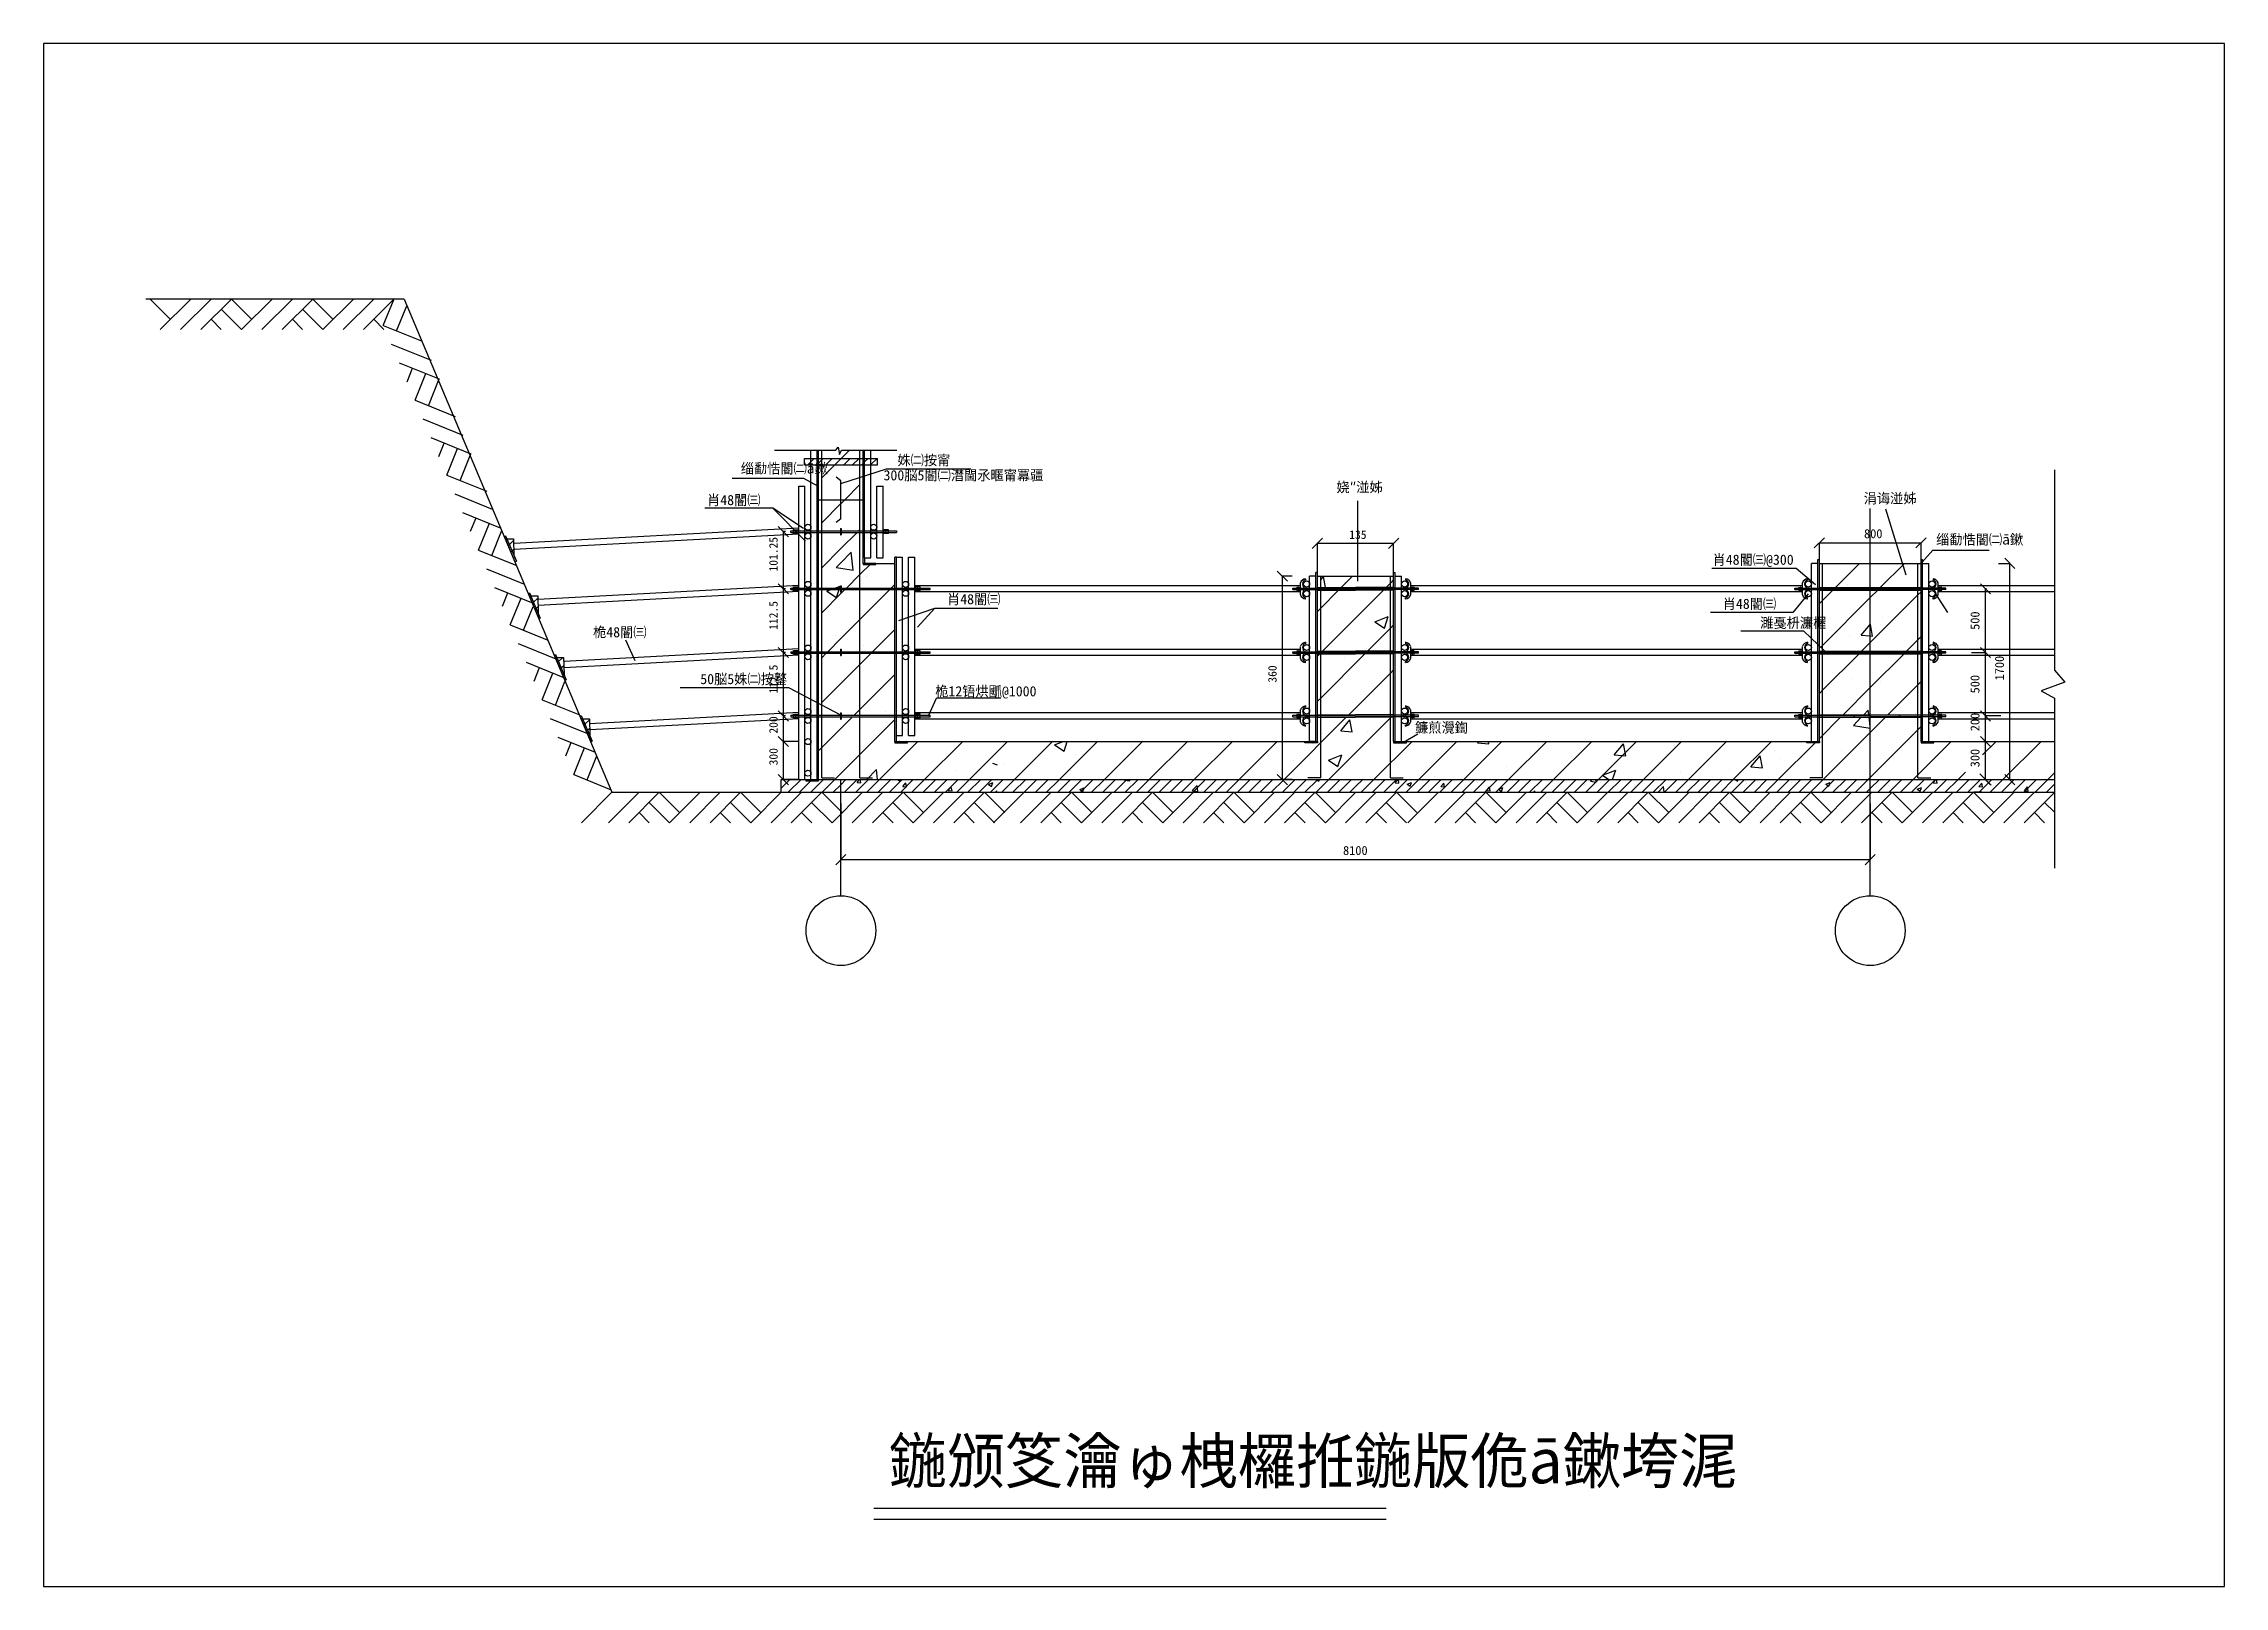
# Model space of a CAD drawing. Header units: metres. Extents: x 0 to 193, y 0 to 136.
import ezdxf

# ---------------------------------------------------------------- set-up
doc = ezdxf.new("R2010")
doc.units = ezdxf.units.M
doc.layers.add(' ', color=7, linetype='Continuous')

msp = doc.modelspace()

# ---------------------------------------------------------------- texts
for s, height, p in [('缁勫悎閽㈡ā鏉', 0.9, (61.71, 98.47)), ('300脳5閽㈡澘閫氶暱甯冪疆', 0.9, (74.35, 97.86)), ('姝㈡按甯', 0.9, (75.59, 99.2)), ('肖48閽㈢', 0.9, (58.73, 95.67)), ('娆″湴姊', 0.9, (114.45, 96.81)), ('涓诲湴姊', 0.9, (161.12, 95.82)), ('135', 0.75, (115.58, 92.68)), ('800', 0.8, (161.15, 92.74)), ('缁勫悎閽㈡ā鏉', 0.9, (167.53, 92.18)), ('肖48閽㈢@300', 0.9, (147.74, 90.39)), ('肖48閽㈢', 0.9, (79.97, 86.9)), ('肖48閽㈢', 0.9, (148.64, 86.49)), ('桅48閽㈢', 0.9, (48.64, 83.98)), ('濉戞枡濂楃', 0.9, (151.96, 84.81)), ('50脳5姝㈡按鐜', 0.9, (58.13, 79.83)), ('桅12铻烘爴@1000', 0.9, (78.93, 78.75)), ('鐮煎灚鍧', 0.9, (121.41, 75.54)), ('8100', 0.8, (115.03, 64.71)), ('鍦颁笅瀹ゅ栧欏拰鍦版佹ā鏉垮浘', 3.96, (74.82, 9.12))]:
    msp.add_text(s, height=height).set_placement(p)
for s, height, p in [('101.25', 0.75, (64.98, 89.79)), ('112.5', 0.75, (64.98, 84.63)), ('500', 0.8, (171.37, 84.63)), ('112.5', 0.75, (64.98, 79)), ('360', 0.75, (109.15, 79.96)), ('1700', 0.8, (173.54, 80.16)), ('500', 0.8, (171.37, 79.01)), ('200', 0.8, (171.37, 75.66)), ('200', 0.75, (64.98, 75.45)), ('300', 0.75, (64.98, 72.64)), ('300', 0.8, (171.37, 72.47))]:
    msp.add_text(s, height=height, rotation=90).set_placement(p)

# ---------------------------------------------------------------- linework, layer by layer
at = {"layer": ' '}
for p, q in [((31.93, 113.9), (9.05, 113.9)), ((31.93, 113.9), (50.31, 70.26)), ((64.71, 100.53), (70.12, 100.53)), ((67.93, 71.38), (67.93, 100.53)), ((68.47, 71.38), (68.47, 100.53)), ((68.61, 71.38), (68.61, 100.53)), ((68.89, 71.55), (68.89, 100.53)), ((70.12, 100.53), (70.35, 100.79)), ((70.35, 100.79), (70.45, 100.16)), ((70.45, 100.16), (70.63, 100.53)), ((70.6, 99.79), (71.34, 100.53)), ((70.63, 100.53), (75.53, 100.53)), ((72.26, 71.55), (72.26, 100.53)), ((72.55, 90.51), (72.55, 100.53)), ((72.68, 91.01), (72.68, 100.53)), ((73.22, 91.01), (73.22, 100.53)), ((67.35, 99.79), (73.81, 99.79)), ((67.35, 99.23), (67.35, 99.79)), ((67.35, 99.72), (67.41, 99.79)), ((67.35, 99.23), (73.81, 99.23)), ((67.65, 99.23), (67.91, 99.49)), ((67.91, 99.49), (68.21, 99.79)), ((68.44, 99.23), (68.47, 99.26)), ((68.61, 99.39), (68.89, 99.67)), ((68.89, 99.67), (69, 99.79)), ((68.89, 98.08), (70.03, 99.23)), ((69.24, 99.23), (69.8, 99.79)), ((70.03, 99.23), (70.6, 99.79)), ((70.58, 97.57), (74.63, 98.88)), ((70.83, 99.23), (71.39, 99.79)), ((71.62, 99.23), (72.19, 99.79)), ((72.42, 99.23), (72.55, 99.35)), ((72.68, 99.49), (72.98, 99.79)), ((73.22, 99.23), (73.24, 99.26)), ((73.24, 99.26), (73.78, 99.79)), ((73.81, 99.23), (73.81, 99.79)), ((74.63, 98.88), (82.08, 98.88)), ((178.01, 98.78), (178.01, 81.07)), ((67.3, 98.03), (60.95, 98.03)), ((66.85, 71.38), (66.85, 97.35)), ((66.85, 97.35), (67.39, 97.35)), ((68.54, 97.35), (67.3, 98.03)), ((67.39, 71.38), (67.39, 97.35)), ((70.58, 97.82), (70.16, 98.14)), ((70.58, 94.45), (70.58, 97.82)), ((70.92, 96.13), (72.26, 97.48)), ((73.77, 91.01), (73.77, 97.35)), ((73.77, 97.35), (74.31, 97.35)), ((74.31, 91.01), (74.31, 97.35)), ((64.55, 95.4), (58.54, 95.4)), ((67.26, 93.61), (64.55, 95.4)), ((64.55, 95.4), (67.44, 92.49)), ((68.61, 96.13), (72.55, 96.13)), ((68.89, 94.11), (70.55, 95.77)), ((69.81, 95.01), (69.81, 95.01)), ((70.6, 95.82), (70.92, 96.13)), ((116.34, 88.94), (116.34, 96.05)), ((161.7, 61.11), (161.7, 95.37)), ((164.87, 89.48), (163.08, 95.32)), ((40.77, 92.91), (40.9, 92.96)), ((40.77, 92.91), (41.72, 90.66)), ((40.89, 92.63), (41, 92.73)), ((40.9, 92.96), (41.85, 90.71)), ((41.02, 92.68), (41.61, 92.68)), ((41.61, 92.68), (41.64, 91.2)), ((66.85, 93.63), (41.62, 92.27)), ((66.85, 93.09), (41.63, 91.73)), ((66.14, 93.39), (75.49, 93.39)), ((66.14, 93.25), (66.14, 93.39)), ((66.14, 93.25), (75.49, 93.25)), ((66.37, 93.49), (66.6, 93.49)), ((66.37, 93.15), (66.37, 93.49)), ((66.37, 93.15), (66.6, 93.15)), ((66.6, 93.49), (66.82, 93.49)), ((66.6, 93.15), (66.6, 93.49)), ((66.6, 93.15), (66.6, 93.49)), ((66.6, 93.15), (66.82, 93.15)), ((66.82, 93.52), (66.85, 93.52)), ((66.82, 93.52), (66.82, 93.12)), ((66.82, 93.15), (66.82, 93.49)), ((66.82, 93.12), (66.85, 93.12)), ((66.85, 93.15), (66.85, 93.49)), ((70.58, 94.45), (70.16, 94.13)), ((70.55, 93.6), (70.55, 93.04)), ((70.55, 93.6), (70.6, 93.6)), ((70.55, 93.04), (70.6, 93.04)), ((70.58, 91.82), (72.01, 93.25)), ((70.6, 93.6), (70.6, 93.04)), ((72.15, 93.39), (72.26, 93.5)), ((74.34, 93.52), (74.31, 93.52)), ((74.31, 93.15), (74.31, 93.49)), ((74.34, 93.12), (74.31, 93.12)), ((74.34, 93.52), (74.34, 93.12)), ((74.56, 93.49), (74.34, 93.49)), ((74.34, 93.15), (74.34, 93.49)), ((74.56, 93.15), (74.34, 93.15)), ((74.56, 93.15), (74.56, 93.49)), ((74.79, 93.49), (74.56, 93.49)), ((74.79, 93.15), (74.56, 93.15)), ((74.79, 93.15), (74.79, 93.49)), ((75.49, 93.39), (75.49, 93.25)), ((41.13, 92.07), (41.23, 92.17)), ((41.23, 92.17), (41.61, 92.55)), ((41.37, 91.51), (41.47, 91.61)), ((41.47, 91.61), (41.63, 91.77)), ((41.6, 90.95), (41.7, 91.05)), ((68.89, 90.13), (70.58, 91.82)), ((70.58, 90.57), (71.48, 91.51)), ((71.67, 89.91), (71.48, 91.51)), ((72.68, 91.01), (73.22, 91.01)), ((72.68, 91.01), (72.68, 90.51)), ((73.77, 91.01), (74.31, 91.01)), ((75.36, 74.76), (75.36, 91.06)), ((75.49, 91.06), (75.36, 91.06)), ((75.49, 74.76), (75.49, 91.06)), ((75.49, 91.06), (76.03, 91.06)), ((76.03, 75.27), (76.03, 91.06)), ((76.57, 75.27), (76.57, 91.06)), ((76.57, 91.06), (77.11, 91.06)), ((77.11, 75.27), (77.11, 91.06)), ((157.07, 74.76), (157.07, 90.85)), ((157.07, 90.85), (157.2, 90.85)), ((157.07, 90.85), (157.2, 90.85)), ((157.2, 74.76), (157.2, 90.85)), ((166.2, 74.76), (166.2, 90.85)), ((166.2, 90.85), (166.34, 90.85)), ((166.2, 90.85), (166.34, 90.85)), ((166.27, 90.59), (167.23, 91.69)), ((166.34, 74.76), (166.34, 90.85)), ((167.23, 91.69), (172.24, 91.69)), ((41.72, 90.66), (41.85, 90.71)), ((70.17, 90.14), (70.58, 90.57)), ((70.17, 90.14), (70.58, 90.08)), ((70.58, 90.08), (71.67, 89.91)), ((71.06, 88.33), (72.26, 89.53)), ((71.3, 90.21), (71.3, 90.21)), ((72.26, 89.53), (73.25, 90.51)), ((72.54, 90.51), (72.54, 90.4)), ((72.64, 90.4), (72.54, 90.5)), ((72.62, 90.4), (72.54, 90.48)), ((72.6, 90.4), (72.54, 90.46)), ((72.58, 90.4), (72.54, 90.44)), ((72.56, 90.4), (72.54, 90.42)), ((72.54, 90.4), (73.66, 90.4)), ((72.54, 90.4), (72.54, 90.4)), ((72.55, 90.51), (75.36, 90.51)), ((72.68, 90.51), (72.55, 90.51)), ((72.66, 90.4), (72.55, 90.51)), ((72.68, 90.4), (72.56, 90.51)), ((72.7, 90.4), (72.58, 90.51)), ((72.72, 90.4), (72.6, 90.51)), ((72.74, 90.4), (72.62, 90.51)), ((72.76, 90.4), (72.64, 90.51)), ((72.78, 90.4), (72.66, 90.51)), ((72.8, 90.4), (72.68, 90.51)), ((72.82, 90.4), (72.7, 90.51)), ((72.84, 90.4), (72.72, 90.51)), ((72.86, 90.4), (72.74, 90.51)), ((72.88, 90.4), (72.76, 90.51)), ((72.9, 90.4), (72.78, 90.51)), ((72.92, 90.4), (72.8, 90.51)), ((72.94, 90.4), (72.82, 90.51)), ((72.96, 90.4), (72.84, 90.51)), ((72.84, 89.34), (72.84, 89.34)), ((72.98, 90.4), (72.86, 90.51)), ((73, 90.4), (72.88, 90.51)), ((73.02, 90.4), (72.9, 90.51)), ((73.04, 90.4), (72.92, 90.51)), ((73.06, 90.4), (72.94, 90.51)), ((73.08, 90.4), (72.96, 90.51)), ((73.1, 90.4), (72.98, 90.51)), ((73.12, 90.4), (73, 90.51)), ((73.13, 90.4), (73.02, 90.51)), ((73.15, 90.4), (73.04, 90.51)), ((73.17, 90.4), (73.06, 90.51)), ((73.19, 90.4), (73.08, 90.51)), ((73.21, 90.4), (73.1, 90.51)), ((73.23, 90.4), (73.12, 90.51)), ((73.25, 90.4), (73.14, 90.51)), ((73.27, 90.4), (73.16, 90.51)), ((73.29, 90.4), (73.18, 90.51)), ((73.31, 90.4), (73.2, 90.51)), ((73.33, 90.4), (73.22, 90.51)), ((73.35, 90.4), (73.24, 90.51)), ((73.37, 90.4), (73.26, 90.51)), ((73.39, 90.4), (73.28, 90.51)), ((73.41, 90.4), (73.3, 90.51)), ((73.43, 90.4), (73.32, 90.51)), ((73.45, 90.4), (73.34, 90.51)), ((73.47, 90.4), (73.36, 90.51)), ((73.49, 90.4), (73.38, 90.51)), ((73.51, 90.4), (73.4, 90.51)), ((73.53, 90.4), (73.42, 90.51)), ((73.55, 90.4), (73.44, 90.51)), ((73.57, 90.4), (73.46, 90.51)), ((73.59, 90.4), (73.48, 90.51)), ((73.61, 90.4), (73.5, 90.51)), ((73.63, 90.4), (73.52, 90.51)), ((73.65, 90.4), (73.54, 90.51)), ((73.66, 90.41), (73.56, 90.51)), ((73.66, 90.43), (73.58, 90.51)), ((73.66, 90.45), (73.6, 90.51)), ((73.66, 90.47), (73.62, 90.51)), ((73.66, 90.49), (73.64, 90.51)), ((73.66, 90.4), (73.66, 90.51)), ((73.66, 90.51), (73.66, 90.51)), ((75.36, 74.76), (75.36, 90.51)), ((111.71, 89.16), (111.71, 89.06)), ((112.07, 74.76), (112.07, 89.38)), ((112.63, 89.38), (112.07, 89.38)), ((112.63, 74.76), (112.63, 89.72)), ((112.76, 89.72), (112.63, 89.72)), ((112.76, 74.76), (112.76, 89.72)), ((112.76, 74.76), (112.76, 89.38)), ((112.76, 89.38), (119.51, 89.38)), ((113.05, 71.55), (113.05, 89.38)), ((113.05, 89.05), (113.3, 89.36)), ((113.49, 88.37), (113.3, 89.36)), ((114.86, 88.37), (115.87, 89.38)), ((115.17, 88.84), (115.17, 88.84)), ((119.23, 71.55), (119.23, 89.38)), ((119.23, 88.77), (119.51, 89.05)), ((119.51, 74.76), (119.51, 89.72)), ((119.51, 89.72), (119.65, 89.72)), ((119.51, 74.76), (119.51, 89.38)), ((119.51, 74.76), (119.51, 89.38)), ((119.65, 74.76), (119.65, 89.72)), ((119.65, 89.38), (120.21, 89.38)), ((120.21, 74.76), (120.21, 89.38)), ((120.57, 89.16), (120.57, 89.06)), ((155.14, 90.05), (147.69, 90.05)), ((156.86, 88.62), (155.14, 90.05)), ((156.14, 89.16), (156.14, 89.06)), ((156.5, 74.76), (156.5, 90.51)), ((157.07, 90.51), (156.5, 90.51)), ((157.2, 90.51), (166.2, 90.51)), ((157.48, 71.55), (157.48, 90.51)), ((158.61, 88.37), (160.75, 90.51)), ((162.59, 88.37), (164.73, 90.51)), ((165.92, 71.55), (165.92, 90.51)), ((166.34, 90.51), (166.9, 90.51)), ((166.9, 74.76), (166.9, 90.51)), ((167.26, 89.16), (167.26, 89.06)), ((42.9, 87.87), (43.02, 87.92)), ((42.9, 87.87), (43.85, 85.62)), ((43.02, 87.92), (43.97, 85.67)), ((43.04, 87.54), (43.14, 87.64)), ((43.14, 87.64), (43.74, 87.64)), ((43.27, 86.98), (43.37, 87.08)), ((43.37, 87.08), (43.74, 87.45)), ((66.85, 88.56), (43.74, 87.32)), ((43.74, 87.64), (43.77, 86.15)), ((66.85, 88.02), (43.75, 86.78)), ((66.14, 88.33), (78.47, 88.33)), ((66.14, 88.19), (66.14, 88.33)), ((66.14, 88.19), (78.47, 88.19)), ((66.37, 88.43), (66.6, 88.43)), ((66.37, 88.09), (66.37, 88.43)), ((66.37, 88.09), (66.6, 88.09)), ((66.6, 88.43), (66.82, 88.43)), ((66.6, 88.09), (66.6, 88.43)), ((66.6, 88.09), (66.82, 88.09)), ((66.82, 88.46), (66.82, 88.06)), ((66.82, 88.46), (66.85, 88.46)), ((66.82, 88.09), (66.82, 88.43)), ((66.82, 88.06), (66.85, 88.06)), ((68.89, 86.15), (70.58, 87.84)), ((69.34, 88.05), (69.7, 88.19)), ((69.34, 88.05), (70.18, 87.49)), ((70.05, 88.33), (70.52, 88.51)), ((70.18, 87.49), (70.42, 88.19)), ((70.46, 88.33), (70.52, 88.51)), ((70.55, 88.54), (70.55, 87.98)), ((70.55, 88.54), (70.6, 88.54)), ((70.55, 87.98), (70.6, 87.98)), ((70.58, 87.84), (70.93, 88.19)), ((70.6, 88.54), (70.6, 87.98)), ((72.26, 85.55), (74.91, 88.19)), ((75.04, 88.33), (75.36, 88.64)), ((111.26, 88.53), (77.11, 88.53)), ((77.14, 88.46), (77.11, 88.46)), ((77.14, 88.06), (77.11, 88.06)), ((111.26, 87.99), (77.11, 87.99)), ((77.14, 88.46), (77.14, 88.06)), ((77.37, 88.43), (77.14, 88.43)), ((77.14, 88.09), (77.14, 88.43)), ((77.37, 88.09), (77.14, 88.09)), ((77.59, 88.43), (77.37, 88.43)), ((77.37, 88.09), (77.37, 88.43)), ((77.59, 88.09), (77.37, 88.09)), ((77.59, 88.09), (77.59, 88.43)), ((78.47, 88.19), (78.47, 88.33)), ((110.58, 88.33), (116.14, 88.33)), ((110.58, 88.33), (111.05, 88.33)), ((110.58, 88.19), (110.58, 88.33)), ((110.58, 88.19), (116.14, 88.19)), ((110.58, 88.19), (111.05, 88.19)), ((110.99, 88.39), (111.12, 88.39)), ((110.99, 88.26), (111.12, 88.26)), ((110.99, 88.12), (111.12, 88.12)), ((111.12, 88.39), (111.26, 88.39)), ((111.12, 88.26), (111.26, 88.26)), ((111.12, 88.12), (111.26, 88.12)), ((111.26, 87.72), (111.26, 88.8)), ((111.71, 88.33), (112.07, 88.33)), ((111.71, 88.33), (111.71, 88.19)), ((111.71, 88.24), (111.72, 88.26)), ((111.71, 88.19), (112.07, 88.19)), ((111.71, 87.36), (111.71, 87.46)), ((111.72, 88.26), (111.79, 88.33)), ((111.86, 88.19), (111.92, 88.26)), ((111.92, 88.26), (111.99, 88.33)), ((112.05, 88.19), (112.07, 88.2)), ((112.76, 88.37), (116.14, 88.37)), ((112.76, 88.15), (116.14, 88.15)), ((113.05, 86.56), (114.64, 88.15)), ((113.21, 82.75), (118.61, 88.15)), ((115.76, 88.15), (115.81, 88.19)), ((115.81, 88.19), (115.94, 88.33)), ((115.94, 88.33), (115.99, 88.37)), ((119.51, 88.37), (116.14, 88.37)), ((121.7, 88.33), (116.14, 88.33)), ((121.7, 88.19), (116.14, 88.19)), ((119.51, 88.15), (116.14, 88.15)), ((118.84, 88.37), (119.23, 88.77)), ((120.57, 88.33), (120.21, 88.33)), ((120.22, 88.19), (120.21, 88.2)), ((120.57, 88.19), (120.21, 88.19)), ((120.35, 88.26), (120.29, 88.33)), ((120.42, 88.19), (120.35, 88.26)), ((120.55, 88.26), (120.49, 88.33)), ((120.57, 88.24), (120.55, 88.26)), ((120.57, 88.33), (120.57, 88.19)), ((120.57, 87.36), (120.57, 87.46)), ((121.02, 87.72), (121.02, 88.8)), ((155.69, 88.53), (121.02, 88.53)), ((121.16, 88.39), (121.02, 88.39)), ((121.16, 88.26), (121.02, 88.26)), ((121.16, 88.12), (121.02, 88.12)), ((155.69, 87.99), (121.02, 87.99)), ((121.29, 88.39), (121.16, 88.39)), ((121.29, 88.26), (121.16, 88.26)), ((121.29, 88.12), (121.16, 88.12)), ((121.7, 88.33), (121.22, 88.33)), ((121.7, 88.19), (121.22, 88.19)), ((121.7, 88.19), (121.7, 88.33)), ((156.21, 87.82), (154.85, 86.17)), ((155.02, 88.33), (161.7, 88.33)), ((155.02, 88.33), (155.49, 88.33)), ((155.02, 88.19), (155.02, 88.33)), ((155.02, 88.19), (161.7, 88.19)), ((155.02, 88.19), (155.49, 88.19)), ((155.42, 88.39), (155.56, 88.39)), ((155.42, 88.26), (155.56, 88.26)), ((155.42, 88.12), (155.56, 88.12)), ((155.56, 88.39), (155.69, 88.39)), ((155.56, 88.26), (155.69, 88.26)), ((155.56, 88.12), (155.69, 88.12)), ((155.69, 87.72), (155.69, 88.8)), ((156.14, 88.33), (156.5, 88.33)), ((156.14, 88.33), (156.14, 88.19)), ((156.14, 88.24), (156.16, 88.26)), ((156.14, 88.19), (156.5, 88.19)), ((156.14, 87.36), (156.14, 87.46)), ((156.16, 88.26), (156.23, 88.33)), ((156.29, 88.19), (156.36, 88.26)), ((156.36, 88.26), (156.43, 88.33)), ((156.49, 88.19), (156.5, 88.2)), ((157.2, 88.37), (166.2, 88.37)), ((157.2, 88.15), (166.2, 88.15)), ((157.2, 86.96), (157.48, 87.24)), ((157.48, 87.24), (158.39, 88.15)), ((157.48, 83.26), (161.7, 87.48)), ((159.56, 88.19), (159.69, 88.33)), ((159.67, 88.62), (159.67, 88.62)), ((168.38, 88.33), (161.7, 88.33)), ((168.38, 88.19), (161.7, 88.19)), ((161.7, 87.48), (162.37, 88.15)), ((161.7, 83.5), (165.92, 87.72)), ((163.54, 88.19), (163.67, 88.33)), ((165.92, 87.72), (166.2, 88)), ((167.26, 88.33), (166.9, 88.33)), ((166.91, 88.19), (166.9, 88.2)), ((167.26, 88.19), (166.9, 88.19)), ((167.04, 88.26), (166.97, 88.33)), ((167.11, 88.19), (167.04, 88.26)), ((167.24, 88.26), (167.17, 88.33)), ((167.26, 88.24), (167.24, 88.26)), ((167.26, 88.33), (167.26, 88.19)), ((167.26, 87.36), (167.26, 87.46)), ((167.42, 87.92), (168.55, 86.17)), ((167.71, 87.72), (167.71, 88.8)), ((178.01, 88.53), (167.71, 88.53)), ((167.84, 88.39), (167.71, 88.39)), ((167.84, 88.26), (167.71, 88.26)), ((167.84, 88.12), (167.71, 88.12)), ((178.01, 87.99), (167.71, 87.99)), ((167.98, 88.39), (167.84, 88.39)), ((167.98, 88.26), (167.84, 88.26)), ((167.98, 88.12), (167.84, 88.12)), ((168.38, 88.33), (167.91, 88.33)), ((168.38, 88.19), (167.91, 88.19)), ((168.38, 88.19), (168.38, 88.33)), ((43.51, 86.42), (43.61, 86.52)), ((43.61, 86.52), (43.76, 86.67)), ((43.74, 85.86), (43.85, 85.96)), ((43.85, 85.62), (43.97, 85.67)), ((70.58, 83.86), (72.26, 85.55)), ((75.71, 85.46), (78.89, 86.54)), ((78.89, 86.54), (77.37, 84.87)), ((78.89, 86.54), (84.48, 86.54)), ((112.76, 86.27), (113.05, 86.56)), ((117.85, 85.35), (119.03, 85.8)), ((117.85, 85.35), (118.69, 84.79)), ((118.69, 84.79), (119.03, 85.8)), ((119.23, 84.79), (119.51, 85.07)), ((154.85, 86.17), (147.57, 86.17)), ((160.9, 84.16), (161.7, 85.11)), ((161.7, 85.11), (161.72, 85.13)), ((161.91, 84.07), (161.72, 85.13)), ((162.77, 85.72), (162.77, 85.72)), ((52.38, 81.88), (51.54, 83.71)), ((69.42, 82.7), (70.58, 83.86)), ((70.08, 84.12), (70.08, 84.12)), ((72.62, 83.24), (72.62, 83.24)), ((73.39, 82.7), (75.36, 84.67)), ((111.26, 82.09), (111.26, 83.17)), ((111.71, 83.53), (111.71, 83.43)), ((114.01, 83.2), (114.01, 83.2)), ((117.12, 83.02), (117.12, 83.02)), ((117.19, 82.75), (119.23, 84.79)), ((120.57, 83.53), (120.57, 83.43)), ((121.02, 82.09), (121.02, 83.17)), ((155.83, 84.53), (150.23, 84.53)), ((155.69, 82.09), (155.69, 83.17)), ((157.69, 82.75), (155.83, 84.53)), ((156.14, 83.53), (156.14, 83.43)), ((157.32, 83.1), (157.48, 83.26)), ((159.82, 84.05), (159.82, 84.05)), ((160.9, 84.16), (161.7, 84.09)), ((160.94, 82.75), (161.7, 83.5)), ((161.7, 84.09), (161.91, 84.07)), ((164.92, 82.75), (165.92, 83.75)), ((165.88, 83.37), (165.88, 83.37)), ((165.92, 83.75), (166.2, 84.03)), ((167.26, 83.53), (167.26, 83.43)), ((167.71, 82.09), (167.71, 83.17)), ((45.2, 82.41), (45.32, 82.46)), ((45.2, 82.41), (46.14, 80.16)), ((45.25, 82.28), (45.35, 82.38)), ((45.32, 82.46), (46.27, 80.21)), ((45.44, 82.18), (46.03, 82.18)), ((45.49, 81.72), (45.59, 81.82)), ((45.59, 81.82), (45.95, 82.18)), ((45.72, 81.16), (45.83, 81.26)), ((45.83, 81.26), (46.05, 81.49)), ((46.03, 82.18), (46.07, 80.69)), ((66.85, 82.94), (46.04, 81.82)), ((66.85, 82.4), (46.05, 81.28)), ((66.14, 82.7), (78.47, 82.7)), ((66.14, 82.7), (66.14, 82.57)), ((66.14, 82.57), (78.47, 82.57)), ((66.37, 82.47), (66.37, 82.8)), ((66.37, 82.8), (66.6, 82.8)), ((66.37, 82.47), (66.6, 82.47)), ((66.6, 82.8), (66.82, 82.8)), ((66.6, 82.47), (66.6, 82.8)), ((66.6, 82.47), (66.82, 82.47)), ((66.82, 82.84), (66.82, 82.43)), ((66.82, 82.84), (66.85, 82.84)), ((66.82, 82.47), (66.82, 82.8)), ((66.82, 82.43), (66.85, 82.43)), ((68.89, 82.17), (69.28, 82.57)), ((70.55, 82.92), (70.6, 82.92)), ((70.55, 82.92), (70.55, 82.35)), ((70.55, 82.35), (70.6, 82.35)), ((70.58, 79.88), (72.26, 81.57)), ((70.6, 82.92), (70.6, 82.35)), ((72.26, 81.57), (73.26, 82.57)), ((111.26, 82.9), (77.11, 82.9)), ((77.14, 82.84), (77.11, 82.84)), ((77.14, 82.43), (77.11, 82.43)), ((111.26, 82.36), (77.11, 82.36)), ((77.14, 82.84), (77.14, 82.43)), ((77.37, 82.8), (77.14, 82.8)), ((77.14, 82.47), (77.14, 82.8)), ((77.37, 82.47), (77.14, 82.47)), ((77.59, 82.8), (77.37, 82.8)), ((77.37, 82.47), (77.37, 82.8)), ((77.59, 82.47), (77.37, 82.47)), ((77.59, 82.47), (77.59, 82.8)), ((78.47, 82.57), (78.47, 82.7)), ((110.58, 82.7), (116.14, 82.7)), ((110.58, 82.7), (111.05, 82.7)), ((110.58, 82.57), (110.58, 82.7)), ((110.58, 82.57), (116.14, 82.57)), ((110.58, 82.57), (111.05, 82.57)), ((110.99, 82.77), (111.12, 82.77)), ((110.99, 82.63), (111.12, 82.63)), ((110.99, 82.5), (111.12, 82.5)), ((111.12, 82.77), (111.26, 82.77)), ((111.12, 82.63), (111.26, 82.63)), ((111.12, 82.5), (111.26, 82.5)), ((111.71, 82.7), (111.71, 82.57)), ((111.71, 82.7), (112.07, 82.7)), ((111.71, 82.62), (111.72, 82.63)), ((111.71, 82.57), (112.07, 82.57)), ((111.71, 81.73), (111.71, 81.84)), ((111.72, 82.63), (111.79, 82.7)), ((111.86, 82.57), (111.92, 82.63)), ((111.92, 82.63), (111.99, 82.7)), ((112.05, 82.57), (112.07, 82.58)), ((112.76, 82.75), (116.14, 82.75)), ((112.76, 82.52), (116.14, 82.52)), ((112.76, 82.3), (112.99, 82.52)), ((113.05, 78.6), (116.97, 82.52)), ((114.16, 82.57), (114.29, 82.7)), ((115.12, 82.21), (115.12, 82.21)), ((119.51, 82.75), (116.14, 82.75)), ((121.7, 82.7), (116.14, 82.7)), ((121.7, 82.57), (116.14, 82.57)), ((119.51, 82.52), (116.14, 82.52)), ((118.14, 82.57), (118.27, 82.7)), ((119.23, 80.81), (119.51, 81.09)), ((120.57, 82.7), (120.21, 82.7)), ((120.22, 82.57), (120.21, 82.58)), ((120.57, 82.57), (120.21, 82.57)), ((120.35, 82.63), (120.29, 82.7)), ((120.42, 82.57), (120.35, 82.63)), ((120.55, 82.63), (120.49, 82.7)), ((120.57, 82.62), (120.55, 82.63)), ((120.57, 82.7), (120.57, 82.57)), ((120.57, 81.73), (120.57, 81.84)), ((155.69, 82.9), (121.02, 82.9)), ((121.16, 82.77), (121.02, 82.77)), ((121.16, 82.63), (121.02, 82.63)), ((121.16, 82.5), (121.02, 82.5)), ((155.69, 82.36), (121.02, 82.36)), ((121.29, 82.77), (121.16, 82.77)), ((121.29, 82.63), (121.16, 82.63)), ((121.29, 82.5), (121.16, 82.5)), ((121.7, 82.7), (121.22, 82.7)), ((121.7, 82.57), (121.22, 82.57)), ((121.7, 82.57), (121.7, 82.7)), ((155.02, 82.7), (161.7, 82.7)), ((155.02, 82.7), (155.49, 82.7)), ((155.02, 82.57), (155.02, 82.7)), ((155.02, 82.57), (161.7, 82.57)), ((155.02, 82.57), (155.49, 82.57)), ((155.42, 82.77), (155.56, 82.77)), ((155.42, 82.63), (155.56, 82.63)), ((155.42, 82.5), (155.56, 82.5)), ((155.56, 82.77), (155.69, 82.77)), ((155.56, 82.63), (155.69, 82.63)), ((155.56, 82.5), (155.69, 82.5)), ((156.14, 82.7), (156.5, 82.7)), ((156.14, 82.7), (156.14, 82.57)), ((156.14, 82.62), (156.16, 82.63)), ((156.14, 82.57), (156.5, 82.57)), ((156.14, 81.73), (156.14, 81.84)), ((156.16, 82.63), (156.23, 82.7)), ((156.29, 82.57), (156.36, 82.63)), ((156.36, 82.63), (156.43, 82.7)), ((156.49, 82.57), (156.5, 82.58)), ((157.2, 82.75), (166.2, 82.75)), ((157.2, 82.52), (166.2, 82.52)), ((157.48, 79.29), (160.72, 82.52)), ((157.87, 82.52), (157.91, 82.57)), ((157.91, 82.57), (158.05, 82.7)), ((158.05, 82.7), (158.09, 82.75)), ((168.38, 82.7), (161.7, 82.7)), ((168.38, 82.57), (161.7, 82.57)), ((161.7, 79.53), (164.7, 82.52)), ((161.84, 82.52), (161.89, 82.57)), ((161.89, 82.57), (162.02, 82.7)), ((162.02, 82.7), (162.07, 82.75)), ((165.62, 82.2), (165.62, 82.2)), ((165.82, 82.52), (165.87, 82.57)), ((165.87, 82.57), (165.92, 82.62)), ((167.26, 82.7), (166.9, 82.7)), ((166.91, 82.57), (166.9, 82.58)), ((167.26, 82.57), (166.9, 82.57)), ((167.04, 82.63), (166.97, 82.7)), ((167.11, 82.57), (167.04, 82.63)), ((167.24, 82.63), (167.17, 82.7)), ((167.26, 82.62), (167.24, 82.63)), ((167.26, 82.7), (167.26, 82.57)), ((167.26, 81.73), (167.26, 81.84)), ((178.01, 82.9), (167.71, 82.9)), ((167.84, 82.77), (167.71, 82.77)), ((167.84, 82.63), (167.71, 82.63)), ((167.84, 82.5), (167.71, 82.5)), ((178.01, 82.36), (167.71, 82.36)), ((167.98, 82.77), (167.84, 82.77)), ((167.98, 82.63), (167.84, 82.63)), ((167.98, 82.5), (167.84, 82.5)), ((168.38, 82.7), (167.91, 82.7)), ((168.38, 82.57), (167.91, 82.57)), ((168.38, 82.57), (168.38, 82.7)), ((45.96, 80.6), (46.06, 80.7)), ((46.06, 80.7), (46.06, 80.71)), ((46.14, 80.16), (46.27, 80.21)), ((65.96, 79.51), (56.35, 79.51)), ((70.58, 77.08), (65.96, 79.51)), ((68.89, 78.2), (70.58, 79.88)), ((70.6, 80.14), (70.6, 80.14)), ((72.26, 77.59), (75.36, 80.69)), ((115.54, 77.12), (119.23, 80.81)), ((157.2, 79), (157.48, 79.29)), ((159.3, 77.12), (161.7, 79.53)), ((160.17, 80.31), (160.17, 80.31)), ((162.57, 80.1), (162.57, 80.1)), ((163.27, 77.12), (165.92, 79.77)), ((165.92, 79.77), (166.2, 80.05)), ((178.94, 80.01), (176.83, 79.25)), ((176.83, 79.25), (178.01, 78.58)), ((178.01, 81.07), (178.94, 80.01)), ((66.85, 77.31), (48.33, 76.32)), ((70.55, 77.29), (70.6, 77.29)), ((70.55, 77.29), (70.55, 76.73)), ((70.6, 77.29), (70.6, 76.73)), ((71.75, 77.08), (72.26, 77.59)), ((72.18, 77.42), (72.18, 77.42)), ((74.57, 77.42), (74.57, 77.42)), ((111.26, 77.28), (77.11, 77.28)), ((78.33, 77.01), (79.03, 78.6)), ((84.74, 78.6), (79.03, 78.6)), ((111.26, 76.47), (111.26, 77.55)), ((111.71, 77.91), (111.71, 77.81)), ((112.76, 78.32), (113.05, 78.6)), ((120.57, 77.91), (120.57, 77.81)), ((121.02, 76.47), (121.02, 77.55)), ((155.69, 77.28), (121.02, 77.28)), ((155.69, 76.47), (155.69, 77.55)), ((156.14, 77.91), (156.14, 77.81)), ((161.13, 77.12), (161.53, 77.54)), ((161.58, 77.12), (161.53, 77.54)), ((165.67, 77.27), (165.67, 77.27)), ((167.26, 77.91), (167.26, 77.81)), ((167.71, 76.47), (167.71, 77.55)), ((178.01, 77.28), (167.71, 77.28)), ((178.01, 78.58), (178.01, 63.56)), ((47.48, 76.99), (47.6, 77.04)), ((47.48, 76.99), (48.43, 74.74)), ((47.58, 76.74), (47.69, 76.84)), ((47.6, 77.04), (48.55, 74.79)), ((47.72, 76.76), (48.32, 76.76)), ((47.82, 76.18), (47.92, 76.28)), ((47.92, 76.28), (48.32, 76.67)), ((48.06, 75.62), (48.16, 75.72)), ((48.16, 75.72), (48.33, 75.9)), ((48.32, 76.76), (48.35, 75.27)), ((66.85, 76.77), (48.34, 75.78)), ((66.14, 77.08), (78.47, 77.08)), ((66.14, 77.08), (66.14, 76.94)), ((66.14, 76.94), (78.47, 76.94)), ((66.37, 77.18), (66.6, 77.18)), ((66.37, 76.84), (66.37, 77.18)), ((66.37, 76.84), (66.6, 76.84)), ((66.6, 77.18), (66.82, 77.18)), ((66.6, 76.84), (66.6, 77.18)), ((66.6, 76.84), (66.82, 76.84)), ((66.82, 77.21), (66.85, 77.21)), ((66.82, 77.21), (66.82, 76.81)), ((66.82, 76.81), (66.85, 76.81)), ((68.61, 73.94), (70.58, 75.91)), ((70.55, 76.73), (70.6, 76.73)), ((70.58, 75.91), (71.61, 76.94)), ((70.58, 71.93), (75.36, 76.71)), ((74.64, 76.44), (74.64, 76.44)), ((77.14, 77.21), (77.11, 77.21)), ((77.14, 76.81), (77.11, 76.81)), ((111.26, 76.74), (77.11, 76.74)), ((77.14, 77.21), (77.14, 76.81)), ((77.37, 77.18), (77.14, 77.18)), ((77.37, 76.84), (77.14, 76.84)), ((77.59, 77.18), (77.37, 77.18)), ((77.37, 76.84), (77.37, 77.18)), ((77.59, 76.84), (77.37, 76.84)), ((77.59, 76.84), (77.59, 77.18)), ((78.47, 76.94), (78.47, 77.08)), ((109.81, 71.38), (115.32, 76.9)), ((110.58, 77.08), (116.14, 77.08)), ((110.58, 77.08), (111.05, 77.08)), ((110.58, 76.94), (110.58, 77.08)), ((110.58, 76.94), (116.14, 76.94)), ((110.58, 76.94), (111.05, 76.94)), ((110.99, 77.14), (111.12, 77.14)), ((110.99, 77.01), (111.12, 77.01)), ((110.99, 76.87), (111.12, 76.87)), ((111.12, 77.14), (111.26, 77.14)), ((111.12, 77.01), (111.26, 77.01)), ((111.12, 76.87), (111.26, 76.87)), ((111.71, 77.08), (112.07, 77.08)), ((111.71, 77.08), (111.71, 76.94)), ((111.71, 76.99), (111.72, 77.01)), ((111.71, 76.94), (112.07, 76.94)), ((111.71, 76.11), (111.71, 76.21)), ((111.72, 77.01), (111.79, 77.08)), ((111.86, 76.94), (111.92, 77.01)), ((111.92, 77.01), (111.99, 77.08)), ((112.05, 76.94), (112.07, 76.95)), ((112.76, 77.12), (116.14, 77.12)), ((112.76, 76.9), (116.14, 76.9)), ((113.78, 71.38), (119.3, 76.9)), ((114.83, 75.7), (115.64, 76.67)), ((114.83, 75.7), (115.84, 75.61)), ((115.84, 75.61), (115.64, 76.67)), ((119.51, 77.12), (116.14, 77.12)), ((121.7, 77.08), (116.14, 77.08)), ((121.7, 76.94), (116.14, 76.94)), ((119.51, 76.9), (116.14, 76.9)), ((117.22, 75.52), (117.22, 75.52)), ((120.57, 77.08), (120.21, 77.08)), ((120.22, 76.94), (120.21, 76.95)), ((120.57, 76.94), (120.21, 76.94)), ((120.35, 77.01), (120.29, 77.08)), ((120.42, 76.94), (120.35, 77.01)), ((120.39, 74.7), (121.64, 75.43)), ((120.55, 77.01), (120.49, 77.08)), ((120.57, 76.99), (120.55, 77.01)), ((120.57, 77.08), (120.57, 76.94)), ((120.57, 76.11), (120.57, 76.21)), ((121.16, 77.14), (121.02, 77.14)), ((121.16, 77.01), (121.02, 77.01)), ((121.16, 76.87), (121.02, 76.87)), ((155.69, 76.74), (121.02, 76.74)), ((121.29, 77.14), (121.16, 77.14)), ((121.29, 77.01), (121.16, 77.01)), ((121.29, 76.87), (121.16, 76.87)), ((121.7, 77.08), (121.22, 77.08)), ((121.7, 76.94), (121.22, 76.94)), ((121.7, 76.94), (121.7, 77.08)), ((155.02, 77.08), (161.7, 77.08)), ((155.02, 77.08), (155.49, 77.08)), ((155.02, 76.94), (155.02, 77.08)), ((155.02, 76.94), (161.7, 76.94)), ((155.02, 76.94), (155.49, 76.94)), ((155.42, 77.14), (155.56, 77.14)), ((155.42, 77.01), (155.56, 77.01)), ((155.42, 76.87), (155.56, 76.87)), ((155.56, 77.14), (155.69, 77.14)), ((155.56, 77.01), (155.69, 77.01)), ((155.56, 76.87), (155.69, 76.87)), ((156.14, 77.08), (156.5, 77.08)), ((156.14, 77.08), (156.14, 76.94)), ((156.14, 76.99), (156.16, 77.01)), ((156.14, 76.94), (156.5, 76.94)), ((156.14, 76.11), (156.14, 76.21)), ((156.16, 77.01), (156.23, 77.08)), ((156.29, 76.94), (156.36, 77.01)), ((156.36, 77.01), (156.43, 77.08)), ((156.49, 76.94), (156.5, 76.95)), ((157.2, 77.12), (166.2, 77.12)), ((157.2, 76.9), (166.2, 76.9)), ((157.2, 75.03), (159.07, 76.9)), ((157.54, 71.38), (161.7, 75.55)), ((160.2, 76.9), (160.24, 76.94)), ((160.22, 76.17), (160.91, 76.9)), ((160.22, 76.17), (161.7, 75.94)), ((160.24, 76.94), (160.38, 77.08)), ((160.38, 77.08), (160.42, 77.12)), ((161.44, 76.72), (161.44, 76.72)), ((161.7, 76.08), (161.61, 76.9)), ((168.38, 77.08), (161.7, 77.08)), ((168.38, 76.94), (161.7, 76.94)), ((161.7, 75.55), (163.05, 76.9)), ((161.7, 71.57), (166.2, 76.07)), ((164.17, 76.9), (164.22, 76.94)), ((164.22, 76.94), (164.35, 77.08)), ((164.35, 77.08), (164.4, 77.12)), ((167.26, 77.08), (166.9, 77.08)), ((166.91, 76.94), (166.9, 76.95)), ((167.26, 76.94), (166.9, 76.94)), ((167.04, 77.01), (166.97, 77.08)), ((167.11, 76.94), (167.04, 77.01)), ((167.24, 77.01), (167.17, 77.08)), ((167.26, 76.99), (167.24, 77.01)), ((167.26, 77.08), (167.26, 76.94)), ((167.26, 76.11), (167.26, 76.21)), ((167.84, 77.14), (167.71, 77.14)), ((167.84, 77.01), (167.71, 77.01)), ((167.84, 76.87), (167.71, 76.87)), ((178.01, 76.74), (167.71, 76.74)), ((167.98, 77.14), (167.84, 77.14)), ((167.98, 77.01), (167.84, 77.01)), ((167.98, 76.87), (167.84, 76.87)), ((168.38, 77.08), (167.91, 77.08)), ((168.38, 76.94), (167.91, 76.94)), ((168.38, 76.94), (168.38, 77.08)), ((48.29, 75.06), (48.4, 75.16)), ((48.43, 74.74), (48.55, 74.79)), ((74.01, 71.38), (77.38, 74.76)), ((75.36, 74.76), (84.4, 74.76)), ((75.36, 74.76), (75.36, 74.65)), ((75.46, 74.65), (75.36, 74.75)), ((75.44, 74.65), (75.36, 74.73)), ((75.42, 74.65), (75.36, 74.71)), ((75.4, 74.65), (75.36, 74.69)), ((75.38, 74.65), (75.36, 74.67)), ((75.36, 74.65), (76.48, 74.65)), ((75.36, 74.65), (75.36, 74.65)), ((75.48, 74.65), (75.37, 74.76)), ((75.5, 74.65), (75.39, 74.76)), ((75.52, 74.65), (75.41, 74.76)), ((75.54, 74.65), (75.43, 74.76)), ((75.56, 74.65), (75.45, 74.76)), ((75.58, 74.65), (75.47, 74.76)), ((75.49, 75.27), (76.03, 75.27)), ((75.6, 74.65), (75.49, 74.76)), ((75.62, 74.65), (75.51, 74.76)), ((75.64, 74.65), (75.53, 74.76)), ((75.66, 74.65), (75.55, 74.76)), ((75.68, 74.65), (75.57, 74.76)), ((75.7, 74.65), (75.59, 74.76)), ((75.72, 74.65), (75.61, 74.76)), ((75.74, 74.65), (75.63, 74.76)), ((75.76, 74.65), (75.64, 74.76)), ((75.78, 74.65), (75.66, 74.76)), ((75.8, 74.65), (75.68, 74.76)), ((75.82, 74.65), (75.7, 74.76)), ((75.84, 74.65), (75.72, 74.76)), ((75.86, 74.65), (75.74, 74.76)), ((75.88, 74.65), (75.76, 74.76)), ((75.9, 74.65), (75.78, 74.76)), ((75.92, 74.65), (75.8, 74.76)), ((75.94, 74.65), (75.82, 74.76)), ((75.96, 74.65), (75.84, 74.76)), ((75.98, 74.65), (75.86, 74.76)), ((76, 74.65), (75.88, 74.76)), ((76.02, 74.65), (75.9, 74.76)), ((76.04, 74.65), (75.92, 74.76)), ((76.06, 74.65), (75.94, 74.76)), ((76.08, 74.65), (75.96, 74.76)), ((76.1, 74.65), (75.98, 74.76)), ((76.12, 74.65), (76, 74.76)), ((76.14, 74.65), (76.02, 74.76)), ((76.16, 74.65), (76.04, 74.76)), ((76.18, 74.65), (76.06, 74.76)), ((76.2, 74.65), (76.08, 74.76)), ((76.21, 74.65), (76.1, 74.76)), ((76.23, 74.65), (76.12, 74.76)), ((76.25, 74.65), (76.14, 74.76)), ((76.27, 74.65), (76.16, 74.76)), ((76.29, 74.65), (76.18, 74.76)), ((76.31, 74.65), (76.2, 74.76)), ((76.33, 74.65), (76.22, 74.76)), ((76.35, 74.65), (76.24, 74.76)), ((76.25, 73.93), (76.25, 73.93)), ((76.37, 74.65), (76.26, 74.76)), ((76.39, 74.65), (76.28, 74.76)), ((76.41, 74.65), (76.3, 74.76)), ((76.43, 74.65), (76.32, 74.76)), ((76.45, 74.65), (76.34, 74.76)), ((76.47, 74.65), (76.36, 74.76)), ((76.48, 74.66), (76.38, 74.76)), ((76.48, 74.68), (76.4, 74.76)), ((76.48, 74.7), (76.42, 74.76)), ((76.48, 74.72), (76.44, 74.76)), ((76.48, 74.74), (76.46, 74.76)), ((76.48, 74.65), (76.48, 74.76)), ((76.48, 74.76), (76.48, 74.76)), ((76.57, 75.27), (77.11, 75.27)), ((77.99, 71.38), (81.36, 74.76)), ((81.96, 71.38), (85.34, 74.76)), ((84.4, 74.76), (112.76, 74.76)), ((85.94, 71.38), (89.32, 74.76)), ((89.49, 74.47), (90.25, 74.76)), ((89.49, 74.47), (90.33, 73.9)), ((89.92, 71.38), (93.29, 74.76)), ((90.33, 73.9), (90.62, 74.76)), ((91.41, 73.57), (91.41, 73.57)), ((93.9, 71.38), (97.27, 74.76)), ((97.87, 71.38), (101.25, 74.76)), ((100.77, 73.91), (100.77, 73.91)), ((101.85, 71.38), (105.23, 74.76)), ((105.83, 71.38), (109.2, 74.76)), ((111.64, 74.65), (111.64, 74.76)), ((111.64, 74.76), (111.64, 74.76)), ((111.64, 74.74), (111.66, 74.76)), ((111.64, 74.72), (111.68, 74.76)), ((111.64, 74.7), (111.7, 74.76)), ((111.64, 74.68), (111.72, 74.76)), ((111.64, 74.66), (111.74, 74.76)), ((112.76, 74.65), (111.64, 74.65)), ((111.65, 74.65), (111.76, 74.76)), ((111.67, 74.65), (111.78, 74.76)), ((111.69, 74.65), (111.8, 74.76)), ((111.71, 74.65), (111.82, 74.76)), ((111.73, 74.65), (111.84, 74.76)), ((111.75, 74.65), (111.86, 74.76)), ((111.77, 74.65), (111.88, 74.76)), ((111.79, 74.65), (111.9, 74.76)), ((111.81, 74.65), (111.92, 74.76)), ((111.83, 74.65), (111.94, 74.76)), ((111.85, 74.65), (111.96, 74.76)), ((111.87, 74.65), (111.98, 74.76)), ((111.89, 74.65), (112, 74.76)), ((111.91, 74.65), (112.02, 74.76)), ((111.93, 74.65), (112.04, 74.76)), ((111.95, 74.65), (112.06, 74.76)), ((111.97, 74.65), (112.08, 74.76)), ((111.99, 74.65), (112.1, 74.76)), ((112.01, 74.65), (112.12, 74.76)), ((112.03, 74.65), (112.14, 74.76)), ((112.05, 74.65), (112.16, 74.76)), ((112.63, 74.76), (112.07, 74.76)), ((112.07, 74.65), (112.18, 74.76)), ((112.09, 74.65), (112.2, 74.76)), ((112.11, 74.65), (112.22, 74.76)), ((112.13, 74.65), (112.24, 74.76)), ((112.15, 74.65), (112.26, 74.76)), ((112.17, 74.65), (112.28, 74.76)), ((112.18, 74.65), (112.3, 74.76)), ((112.2, 74.65), (112.32, 74.76)), ((112.22, 74.65), (112.34, 74.76)), ((112.24, 74.65), (112.36, 74.76)), ((112.26, 74.65), (112.38, 74.76)), ((112.28, 74.65), (112.4, 74.76)), ((112.3, 74.65), (112.42, 74.76)), ((112.32, 74.65), (112.44, 74.76)), ((112.34, 74.65), (112.46, 74.76)), ((112.36, 74.65), (112.48, 74.76)), ((112.38, 74.65), (112.5, 74.76)), ((112.4, 74.65), (112.52, 74.76)), ((112.42, 74.65), (112.54, 74.76)), ((112.44, 74.65), (112.56, 74.76)), ((112.46, 74.65), (112.58, 74.76)), ((112.48, 74.65), (112.6, 74.76)), ((112.5, 74.65), (112.62, 74.76)), ((112.52, 74.65), (112.64, 74.76)), ((112.54, 74.65), (112.66, 74.76)), ((112.56, 74.65), (112.68, 74.76)), ((112.58, 74.65), (112.7, 74.76)), ((112.6, 74.65), (112.72, 74.76)), ((112.62, 74.65), (112.74, 74.76)), ((112.64, 74.65), (112.75, 74.76)), ((112.66, 74.65), (112.76, 74.75)), ((112.68, 74.65), (112.76, 74.73)), ((112.7, 74.65), (112.76, 74.71)), ((112.72, 74.65), (112.76, 74.69)), ((112.74, 74.65), (112.76, 74.67)), ((112.76, 74.76), (112.76, 74.65)), ((112.76, 74.65), (112.76, 74.65)), ((113.74, 73.11), (114.92, 73.57)), ((114.58, 72.55), (114.92, 73.57)), ((117.76, 71.38), (121.14, 74.76)), ((119.19, 74.11), (119.19, 74.11)), ((119.51, 74.76), (138.81, 74.76)), ((119.51, 74.76), (119.51, 74.65)), ((119.62, 74.65), (119.51, 74.75)), ((119.6, 74.65), (119.51, 74.73)), ((119.58, 74.65), (119.51, 74.71)), ((119.56, 74.65), (119.51, 74.69)), ((119.54, 74.65), (119.51, 74.67)), ((119.51, 74.65), (120.64, 74.65)), ((119.52, 74.65), (119.51, 74.65)), ((119.64, 74.65), (119.52, 74.76)), ((119.66, 74.65), (119.54, 74.76)), ((119.68, 74.65), (119.56, 74.76)), ((119.69, 74.65), (119.58, 74.76)), ((119.71, 74.65), (119.6, 74.76)), ((119.73, 74.65), (119.62, 74.76)), ((119.75, 74.65), (119.64, 74.76)), ((119.65, 74.76), (120.21, 74.76)), ((119.77, 74.65), (119.66, 74.76)), ((119.79, 74.65), (119.68, 74.76)), ((119.81, 74.65), (119.7, 74.76)), ((119.83, 74.65), (119.72, 74.76)), ((119.85, 74.65), (119.74, 74.76)), ((119.87, 74.65), (119.76, 74.76)), ((119.89, 74.65), (119.78, 74.76)), ((119.91, 74.65), (119.8, 74.76)), ((119.93, 74.65), (119.82, 74.76)), ((119.95, 74.65), (119.84, 74.76)), ((119.97, 74.65), (119.86, 74.76)), ((119.99, 74.65), (119.88, 74.76)), ((120.01, 74.65), (119.9, 74.76)), ((120.03, 74.65), (119.92, 74.76)), ((120.05, 74.65), (119.94, 74.76)), ((120.07, 74.65), (119.96, 74.76)), ((120.09, 74.65), (119.98, 74.76)), ((120.11, 74.65), (120, 74.76)), ((120.13, 74.65), (120.02, 74.76)), ((120.15, 74.65), (120.04, 74.76)), ((120.17, 74.65), (120.06, 74.76)), ((120.19, 74.65), (120.08, 74.76)), ((120.21, 74.65), (120.1, 74.76)), ((120.23, 74.65), (120.12, 74.76)), ((120.25, 74.65), (120.14, 74.76)), ((120.27, 74.65), (120.16, 74.76)), ((120.29, 74.65), (120.18, 74.76)), ((120.31, 74.65), (120.2, 74.76)), ((120.33, 74.65), (120.22, 74.76)), ((120.35, 74.65), (120.24, 74.76)), ((120.37, 74.65), (120.26, 74.76)), ((120.39, 74.65), (120.28, 74.76)), ((120.41, 74.65), (120.3, 74.76)), ((120.43, 74.65), (120.32, 74.76)), ((120.45, 74.65), (120.34, 74.76)), ((120.47, 74.65), (120.36, 74.76)), ((120.49, 74.65), (120.38, 74.76)), ((120.51, 74.65), (120.4, 74.76)), ((120.53, 74.65), (120.42, 74.76)), ((120.55, 74.65), (120.44, 74.76)), ((120.57, 74.65), (120.46, 74.76)), ((120.59, 74.65), (120.48, 74.76)), ((120.61, 74.65), (120.5, 74.76)), ((120.63, 74.65), (120.52, 74.76)), ((120.64, 74.66), (120.54, 74.76)), ((120.64, 74.68), (120.56, 74.76)), ((120.64, 74.7), (120.58, 74.76)), ((120.64, 74.72), (120.6, 74.76)), ((120.64, 74.74), (120.62, 74.76)), ((120.64, 74.65), (120.64, 74.76)), ((120.64, 74.76), (120.64, 74.76)), ((121.74, 71.38), (125.11, 74.76)), ((125.72, 71.38), (129.09, 74.76)), ((126.93, 74.64), (127.04, 74.76)), ((126.93, 74.64), (127.94, 74.55)), ((127.94, 74.55), (127.9, 74.76)), ((129.69, 71.38), (133.07, 74.76)), ((133.67, 71.38), (137.05, 74.76)), ((137.65, 71.38), (141.02, 74.76)), ((138.81, 74.76), (157.2, 74.76)), ((139.04, 73.58), (139.85, 74.55)), ((139.04, 73.58), (140.05, 73.49)), ((140.05, 73.49), (139.85, 74.55)), ((140.17, 73.91), (140.17, 73.91)), ((141.63, 71.38), (145, 74.76)), ((144.24, 74.38), (144.24, 74.38)), ((144.4, 74.47), (144.4, 74.47)), ((145.6, 71.38), (148.98, 74.76)), ((149.58, 71.38), (152.96, 74.76)), ((151.14, 72.52), (151.96, 73.49)), ((152.15, 72.43), (151.96, 73.49)), ((153.25, 74), (153.25, 74)), ((153.56, 71.38), (156.82, 74.65)), ((156.08, 74.65), (156.08, 74.76)), ((156.08, 74.76), (156.08, 74.76)), ((156.08, 74.74), (156.1, 74.76)), ((156.08, 74.72), (156.12, 74.76)), ((156.08, 74.7), (156.14, 74.76)), ((156.08, 74.68), (156.16, 74.76)), ((156.08, 74.66), (156.18, 74.76)), ((157.2, 74.65), (156.08, 74.65)), ((156.09, 74.65), (156.2, 74.76)), ((156.11, 74.65), (156.22, 74.76)), ((156.13, 74.65), (156.24, 74.76)), ((156.15, 74.65), (156.26, 74.76)), ((156.17, 74.65), (156.28, 74.76)), ((156.18, 74.65), (156.3, 74.76)), ((156.2, 74.65), (156.32, 74.76)), ((156.22, 74.65), (156.34, 74.76)), ((156.24, 74.65), (156.36, 74.76)), ((156.26, 74.65), (156.38, 74.76)), ((156.28, 74.65), (156.4, 74.76)), ((156.3, 74.65), (156.42, 74.76)), ((156.32, 74.65), (156.44, 74.76)), ((156.34, 74.65), (156.46, 74.76)), ((156.36, 74.65), (156.48, 74.76)), ((156.38, 74.65), (156.5, 74.76)), ((156.4, 74.65), (156.52, 74.76)), ((156.42, 74.65), (156.54, 74.76)), ((156.44, 74.65), (156.56, 74.76)), ((156.46, 74.65), (156.58, 74.76)), ((156.48, 74.65), (156.6, 74.76)), ((156.5, 74.76), (157.07, 74.76)), ((156.5, 74.65), (156.62, 74.76)), ((156.52, 74.65), (156.64, 74.76)), ((156.54, 74.65), (156.66, 74.76)), ((156.56, 74.65), (156.68, 74.76)), ((156.58, 74.65), (156.7, 74.76)), ((156.6, 74.65), (156.72, 74.76)), ((156.62, 74.65), (156.74, 74.76)), ((156.64, 74.65), (156.75, 74.76)), ((156.66, 74.65), (156.77, 74.76)), ((156.68, 74.65), (156.79, 74.76)), ((156.7, 74.65), (156.81, 74.76)), ((156.72, 74.65), (156.83, 74.76)), ((156.74, 74.65), (156.85, 74.76)), ((156.76, 74.65), (156.87, 74.76)), ((156.78, 74.65), (156.89, 74.76)), ((156.8, 74.65), (156.91, 74.76)), ((156.82, 74.65), (156.93, 74.76)), ((156.84, 74.65), (156.95, 74.76)), ((156.86, 74.65), (156.97, 74.76)), ((156.88, 74.65), (156.99, 74.76)), ((156.9, 74.65), (157.01, 74.76)), ((156.92, 74.65), (157.03, 74.76)), ((156.94, 74.65), (157.05, 74.76)), ((156.96, 74.65), (157.07, 74.76)), ((156.98, 74.65), (157.09, 74.76)), ((157, 74.65), (157.11, 74.76)), ((157.02, 74.65), (157.13, 74.76)), ((157.04, 74.65), (157.15, 74.76)), ((157.06, 74.65), (157.17, 74.76)), ((157.08, 74.65), (157.19, 74.76)), ((157.1, 74.65), (157.2, 74.75)), ((157.12, 74.65), (157.2, 74.73)), ((157.14, 74.65), (157.2, 74.71)), ((157.16, 74.65), (157.2, 74.69)), ((157.18, 74.65), (157.2, 74.67)), ((157.2, 74.76), (157.2, 74.65)), ((157.2, 74.65), (157.2, 74.65)), ((159.12, 73.98), (159.12, 73.98)), ((165.49, 71.38), (168.87, 74.76)), ((166.2, 74.76), (178.01, 74.76)), ((166.2, 74.76), (166.2, 74.65)), ((166.2, 74.76), (166.2, 74.76)), ((166.2, 74.74), (166.22, 74.76)), ((166.2, 74.72), (166.24, 74.76)), ((166.2, 74.7), (166.26, 74.76)), ((166.2, 74.68), (166.28, 74.76)), ((166.2, 74.66), (166.3, 74.76)), ((166.2, 74.65), (167.33, 74.65)), ((166.21, 74.65), (166.32, 74.76)), ((166.23, 74.65), (166.34, 74.76)), ((166.25, 74.65), (166.36, 74.76)), ((166.27, 74.65), (166.38, 74.76)), ((166.29, 74.65), (166.4, 74.76)), ((166.31, 74.65), (166.42, 74.76)), ((166.33, 74.65), (166.44, 74.76)), ((166.34, 74.76), (166.9, 74.76)), ((166.35, 74.65), (166.46, 74.76)), ((166.37, 74.65), (166.48, 74.76)), ((166.39, 74.65), (166.5, 74.76)), ((166.41, 74.65), (166.52, 74.76)), ((166.43, 74.65), (166.54, 74.76)), ((166.45, 74.65), (166.56, 74.76)), ((166.47, 74.65), (166.58, 74.76)), ((166.49, 74.65), (166.6, 74.76)), ((166.51, 74.65), (166.62, 74.76)), ((166.53, 74.65), (166.64, 74.76)), ((166.55, 74.65), (166.66, 74.76)), ((166.57, 74.65), (166.68, 74.76)), ((166.59, 74.65), (166.7, 74.76)), ((166.61, 74.65), (166.72, 74.76)), ((166.63, 74.65), (166.74, 74.76)), ((166.65, 74.65), (166.76, 74.76)), ((166.67, 74.65), (166.78, 74.76)), ((166.69, 74.65), (166.8, 74.76)), ((166.71, 74.65), (166.82, 74.76)), ((166.73, 74.65), (166.84, 74.76)), ((166.75, 74.65), (166.86, 74.76)), ((166.77, 74.65), (166.88, 74.76)), ((166.78, 74.65), (166.9, 74.76)), ((166.8, 74.65), (166.92, 74.76)), ((166.82, 74.65), (166.94, 74.76)), ((166.84, 74.65), (166.96, 74.76)), ((166.86, 74.65), (166.98, 74.76)), ((166.88, 74.65), (167, 74.76)), ((166.9, 74.65), (167.02, 74.76)), ((166.92, 74.65), (167.04, 74.76)), ((166.94, 74.65), (167.06, 74.76)), ((166.96, 74.65), (167.08, 74.76)), ((166.98, 74.65), (167.1, 74.76)), ((167, 74.65), (167.12, 74.76)), ((167.02, 74.65), (167.14, 74.76)), ((167.04, 74.65), (167.16, 74.76)), ((167.06, 74.65), (167.18, 74.76)), ((167.08, 74.65), (167.2, 74.76)), ((167.1, 74.65), (167.22, 74.76)), ((167.12, 74.65), (167.24, 74.76)), ((167.14, 74.65), (167.26, 74.76)), ((167.16, 74.65), (167.28, 74.76)), ((167.18, 74.65), (167.3, 74.76)), ((167.2, 74.65), (167.32, 74.76)), ((167.22, 74.65), (167.33, 74.75)), ((167.24, 74.65), (167.33, 74.73)), ((167.26, 74.65), (167.33, 74.71)), ((167.28, 74.65), (167.33, 74.69)), ((167.3, 74.65), (167.33, 74.67)), ((167.32, 74.65), (167.33, 74.65)), ((167.33, 74.65), (167.33, 74.76)), ((171.64, 73.56), (172.84, 74.76)), ((173.45, 71.38), (176.82, 74.76)), ((68.89, 71.55), (70.01, 71.55)), ((70.03, 71.38), (70.58, 71.93)), ((72.26, 71.55), (73.39, 71.55)), ((72.86, 71.38), (73.72, 72.28)), ((73.82, 71.38), (73.72, 72.28)), ((80.79, 72.17), (80.79, 72.17)), ((83.99, 72.83), (84.42, 72.69)), ((85.02, 72.72), (85.02, 72.72)), ((90.93, 72.22), (90.93, 72.22)), ((102, 71.84), (102, 71.84)), ((110.66, 73.03), (110.66, 73.03)), ((113.05, 71.55), (111.92, 71.55)), ((113.74, 73.11), (114.58, 72.55)), ((119.23, 71.55), (120.36, 71.55)), ((123.12, 71.67), (123.12, 71.67)), ((129.51, 72.51), (129.51, 72.51)), ((137.99, 71.76), (139.17, 72.22)), ((137.99, 71.76), (138.55, 71.38)), ((138.89, 71.38), (139.17, 72.22)), ((144.93, 72.03), (144.93, 72.03)), ((149.28, 72.29), (149.28, 72.29)), ((151.14, 72.52), (152.15, 72.43)), ((153.7, 73.29), (153.7, 73.29)), ((157.48, 71.55), (156.36, 71.55)), ((161.51, 71.38), (161.7, 71.57)), ((165.92, 71.55), (167.05, 71.55)), ((169.47, 71.38), (170.13, 72.04)), ((177.42, 71.38), (178.01, 71.97)), ((50.31, 70.26), (84.42, 70.26)), ((65.3, 71.38), (84.42, 71.38)), ((65.3, 70.26), (65.3, 71.38)), ((65.3, 70.63), (66.05, 71.38)), ((65.92, 70.26), (67.05, 71.38)), ((66.92, 70.26), (68.04, 71.38)), ((67.48, 71.38), (67.48, 71.27)), ((67.58, 71.27), (67.48, 71.37)), ((67.56, 71.27), (67.48, 71.35)), ((67.54, 71.27), (67.48, 71.33)), ((67.52, 71.27), (67.48, 71.31)), ((67.5, 71.27), (67.48, 71.29)), ((67.48, 71.27), (68.61, 71.27)), ((67.48, 71.27), (67.48, 71.27)), ((67.6, 71.27), (67.49, 71.38)), ((67.62, 71.27), (67.51, 71.38)), ((67.64, 71.27), (67.53, 71.38)), ((67.54, 70.89), (67.54, 70.89)), ((67.66, 71.27), (67.55, 71.38)), ((67.68, 71.27), (67.57, 71.38)), ((67.7, 71.27), (67.59, 71.38)), ((67.72, 71.27), (67.61, 71.38)), ((67.74, 71.27), (67.63, 71.38)), ((67.76, 71.27), (67.65, 71.38)), ((67.78, 71.27), (67.67, 71.38)), ((67.8, 71.27), (67.69, 71.38)), ((67.82, 71.27), (67.71, 71.38)), ((67.84, 71.27), (67.73, 71.38)), ((67.86, 71.27), (67.75, 71.38)), ((67.88, 71.27), (67.77, 71.38)), ((67.9, 71.27), (67.79, 71.38)), ((67.92, 71.27), (67.81, 71.38)), ((67.94, 71.27), (67.83, 71.38)), ((67.96, 71.27), (67.85, 71.38)), ((67.98, 71.27), (67.87, 71.38)), ((68, 71.27), (67.89, 71.38)), ((68.02, 71.27), (67.91, 71.38)), ((67.91, 70.26), (69.04, 71.38)), ((68.04, 71.27), (67.93, 71.38)), ((68.06, 71.27), (67.95, 71.38)), ((68.08, 71.27), (67.97, 71.38)), ((68.1, 71.27), (67.99, 71.38)), ((68.12, 71.27), (68.01, 71.38)), ((68.14, 71.27), (68.03, 71.38)), ((68.16, 71.27), (68.05, 71.38)), ((68.18, 71.27), (68.07, 71.38)), ((68.2, 71.27), (68.09, 71.38)), ((68.22, 71.27), (68.11, 71.38)), ((68.24, 71.27), (68.13, 71.38)), ((68.26, 71.27), (68.15, 71.38)), ((68.28, 71.27), (68.17, 71.38)), ((68.3, 71.27), (68.19, 71.38)), ((68.32, 71.27), (68.21, 71.38)), ((68.34, 71.27), (68.22, 71.38)), ((68.36, 71.27), (68.24, 71.38)), ((68.38, 71.27), (68.26, 71.38)), ((68.4, 71.27), (68.28, 71.38)), ((68.42, 71.27), (68.3, 71.38)), ((68.44, 71.27), (68.32, 71.38)), ((68.46, 71.27), (68.34, 71.38)), ((68.48, 71.27), (68.36, 71.38)), ((68.5, 71.27), (68.38, 71.38)), ((68.52, 71.27), (68.4, 71.38)), ((68.54, 71.27), (68.42, 71.38)), ((68.56, 71.27), (68.44, 71.38)), ((68.58, 71.27), (68.46, 71.38)), ((68.6, 71.27), (68.48, 71.38)), ((68.61, 71.28), (68.5, 71.38)), ((68.61, 71.3), (68.52, 71.38)), ((68.61, 71.32), (68.54, 71.38)), ((68.61, 71.34), (68.56, 71.38)), ((68.61, 71.36), (68.58, 71.38)), ((68.61, 71.38), (68.6, 71.38)), ((68.61, 71.27), (68.61, 71.38)), ((68.91, 70.26), (70.03, 71.38)), ((69, 70.66), (69, 70.66)), ((69.43, 70.67), (69.43, 70.67)), ((69.9, 70.26), (70.58, 70.93)), ((70.39, 71.25), (70.39, 71.25)), ((70.58, 61.11), (70.58, 71.38)), ((70.58, 70.93), (71.03, 71.38)), ((70.83, 70.86), (70.83, 70.86)), ((70.9, 70.26), (72.02, 71.38)), ((71.89, 70.26), (73.01, 71.38)), ((72.01, 71.12), (72.23, 71.38)), ((72.01, 71.12), (72.35, 71.09)), ((72.28, 71.22), (72.28, 71.22)), ((72.35, 71.09), (72.29, 71.38)), ((72.88, 70.26), (74.01, 71.38)), ((72.97, 71.14), (72.97, 71.14)), ((73.88, 70.26), (75, 71.38)), ((74.87, 70.26), (76, 71.38)), ((75.6, 71.38), (75.83, 71.23)), ((75.83, 71.23), (75.89, 71.38)), ((75.87, 70.26), (76.99, 71.38)), ((76.05, 70.77), (76.32, 71.09)), ((76.05, 70.77), (76.38, 70.74)), ((76.38, 70.74), (76.32, 71.09)), ((76.86, 70.26), (77.99, 71.38)), ((77.86, 70.26), (78.98, 71.38)), ((78.85, 70.26), (79.98, 71.38)), ((78.97, 70.55), (78.97, 70.55)), ((79.84, 70.26), (80.97, 71.38)), ((80.08, 70.41), (80.35, 70.74)), ((80.08, 70.41), (80.42, 70.38)), ((80.42, 70.38), (80.35, 70.74)), ((80.84, 70.26), (81.96, 71.38)), ((80.99, 70.38), (80.99, 70.38)), ((81.5, 71.29), (81.5, 71.29)), ((81.83, 70.26), (82.96, 71.38)), ((81.89, 70.97), (81.89, 70.97)), ((82.13, 70.32), (82.13, 70.32)), ((82.83, 70.26), (83.95, 71.38)), ((83.54, 70.51), (83.54, 70.51)), ((83.64, 70.96), (84.03, 71.12)), ((83.64, 70.96), (83.92, 70.78)), ((83.82, 70.26), (84.95, 71.38)), ((83.92, 70.78), (84.03, 71.12)), ((84.27, 70.94), (84.27, 70.94)), ((84.28, 70.26), (84.39, 70.38)), ((84.41, 70.26), (84.39, 70.38)), ((84.42, 71.38), (138.81, 71.38)), ((84.42, 70.26), (178.01, 70.26)), ((84.51, 71.17), (84.51, 71.17)), ((84.78, 71.37), (84.78, 71.37)), ((84.82, 70.26), (85.94, 71.38)), ((85.67, 70.79), (85.67, 70.79)), ((85.81, 70.26), (86.94, 71.38)), ((86.79, 70.26), (120.9, 70.26)), ((86.81, 70.26), (87.93, 71.38)), ((87.51, 71.04), (87.51, 71.04)), ((87.8, 70.26), (88.92, 71.38)), ((88.79, 70.26), (89.92, 71.38)), ((89.22, 71.25), (89.22, 71.25)), ((89.79, 70.26), (90.91, 71.38)), ((90.47, 70.28), (90.47, 70.28)), ((90.51, 70.91), (90.51, 70.91)), ((90.78, 70.26), (91.91, 71.38)), ((91.72, 70.51), (92.12, 70.66)), ((91.72, 70.51), (92, 70.32)), ((91.78, 70.26), (92.9, 71.38)), ((92, 70.32), (92.12, 70.66)), ((92.77, 70.26), (93.9, 71.38)), ((93.36, 70.68), (93.36, 70.68)), ((93.51, 70.79), (93.51, 70.79)), ((93.77, 70.26), (94.89, 71.38)), ((94.76, 70.26), (95.89, 71.38)), ((95.67, 71.34), (95.71, 71.38)), ((95.67, 71.34), (96.17, 71.27)), ((95.75, 70.26), (96.88, 71.38)), ((96.17, 71.27), (96.16, 71.38)), ((96.2, 71.04), (96.2, 71.04)), ((96.52, 70.66), (96.52, 70.66)), ((96.75, 70.26), (97.87, 71.38)), ((97.74, 70.26), (98.87, 71.38)), ((98.37, 70.44), (98.37, 70.44)), ((98.74, 70.26), (99.86, 71.38)), ((99.52, 70.53), (99.52, 70.53)), ((99.73, 70.26), (100.86, 71.38)), ((100.44, 70.4), (100.44, 70.4)), ((100.73, 70.26), (101.85, 71.38)), ((101.68, 70.41), (102.11, 70.87)), ((101.68, 70.41), (102.18, 70.34)), ((101.72, 70.26), (102.85, 71.38)), ((101.92, 70.9), (101.92, 70.9)), ((102.18, 70.34), (102.11, 70.87)), ((102.52, 70.41), (102.52, 70.41)), ((102.72, 70.26), (103.84, 71.38)), ((103.33, 71.09), (103.33, 71.09)), ((103.71, 70.26), (104.83, 71.38)), ((103.72, 70.97), (103.72, 70.97)), ((104.7, 70.26), (105.83, 71.38)), ((104.78, 70.34), (104.78, 70.34)), ((105.46, 71.37), (105.46, 71.37)), ((105.52, 70.28), (105.52, 70.28)), ((105.7, 70.26), (106.82, 71.38)), ((106.69, 70.26), (107.82, 71.38)), ((107.69, 70.26), (108.81, 71.38)), ((107.71, 70.76), (107.71, 70.76)), ((108.35, 70.29), (108.35, 70.29)), ((108.68, 70.26), (109.81, 71.38)), ((109.68, 70.26), (110.8, 71.38)), ((110.59, 71.16), (110.59, 71.16)), ((110.67, 70.26), (111.8, 71.38)), ((111.63, 70.86), (111.63, 70.86)), ((111.66, 70.26), (112.79, 71.38)), ((112.66, 70.26), (113.78, 71.38)), ((112.68, 71.38), (112.89, 71.24)), ((112.89, 71.24), (112.94, 71.38)), ((113.65, 70.26), (114.78, 71.38)), ((114.62, 70.55), (114.62, 70.55)), ((114.65, 70.26), (115.77, 71.38)), ((115.64, 70.26), (116.14, 70.76)), ((116.03, 70.74), (116.03, 70.74)), ((116.14, 70.76), (116.77, 71.38)), ((116.64, 70.26), (117.76, 71.38)), ((117.63, 70.26), (118.76, 71.38)), ((118.16, 71.02), (118.16, 71.02)), ((118.63, 70.26), (119.75, 71.38)), ((119.18, 70.46), (119.18, 70.46)), ((119.62, 70.26), (120.74, 71.38)), ((119.65, 71.11), (119.87, 71.38)), ((119.65, 71.11), (119.98, 71.08)), ((119.98, 71.08), (119.93, 71.38)), ((120.61, 70.26), (121.74, 71.38)), ((120.7, 70.98), (121.09, 71.13)), ((120.7, 70.98), (120.98, 70.79)), ((120.98, 70.79), (121.09, 71.13)), ((121.61, 70.26), (122.73, 71.38)), ((122.02, 70.82), (122.02, 70.82)), ((122.6, 70.26), (123.73, 71.38)), ((123.48, 70.26), (157.59, 70.26)), ((123.6, 70.26), (124.72, 71.38)), ((123.62, 70.58), (123.62, 70.58)), ((123.68, 70.76), (123.95, 71.08)), ((123.68, 70.76), (124.02, 70.73)), ((124.02, 70.73), (123.95, 71.08)), ((124.59, 70.26), (125.72, 71.38)), ((124.94, 71.25), (124.94, 71.25)), ((125.59, 70.26), (126.71, 71.38)), ((126.58, 70.26), (127.71, 71.38)), ((126.9, 71.14), (126.9, 71.14)), ((127.57, 70.26), (128.7, 71.38)), ((127.71, 70.41), (127.99, 70.73)), ((127.71, 70.41), (128.05, 70.38)), ((128.05, 70.38), (127.99, 70.73)), ((128.57, 70.26), (129.69, 71.38)), ((128.73, 70.39), (128.73, 70.39)), ((128.78, 70.53), (129.18, 70.68)), ((128.78, 70.53), (129.06, 70.34)), ((129.06, 70.34), (129.18, 70.68)), ((129.56, 70.26), (130.69, 71.38)), ((130.56, 70.26), (131.68, 71.38)), ((130.87, 70.67), (130.87, 70.67)), ((131.55, 70.26), (132.68, 71.38)), ((131.85, 71.37), (131.85, 71.37)), ((131.92, 70.26), (132.02, 70.38)), ((132.04, 70.26), (132.02, 70.38)), ((132.55, 70.26), (133.67, 71.38)), ((133.52, 70.55), (133.52, 70.55)), ((133.54, 70.26), (134.67, 71.38)), ((134.42, 71.13), (134.42, 71.13)), ((134.54, 70.26), (135.66, 71.38)), ((134.85, 71.24), (134.85, 71.24)), ((135.53, 70.26), (136.65, 71.38)), ((135.83, 71.32), (135.83, 71.32)), ((136.41, 70.95), (136.41, 70.95)), ((136.52, 70.26), (137.65, 71.38)), ((136.95, 71.24), (137.09, 71.38)), ((136.95, 71.24), (137.45, 71.16)), ((137.45, 71.16), (137.42, 71.38)), ((137.52, 70.26), (138.64, 71.38)), ((137.86, 71.11), (137.86, 71.11)), ((138.51, 70.26), (139.64, 71.38)), ((138.81, 71.38), (178.01, 71.38)), ((139.25, 71.31), (139.25, 71.31)), ((139.51, 70.26), (140.63, 71.38)), ((140.5, 70.26), (141.63, 71.38)), ((140.86, 70.99), (140.86, 70.99)), ((141.5, 70.26), (142.62, 71.38)), ((142.49, 70.26), (143.62, 71.38)), ((142.95, 70.31), (143.39, 70.76)), ((142.95, 70.31), (143.26, 70.26)), ((143.07, 70.6), (143.07, 70.6)), ((143.45, 70.26), (143.39, 70.76)), ((143.48, 70.26), (144.61, 71.38)), ((143.57, 70.31), (143.57, 70.31)), ((143.86, 70.86), (143.86, 70.86)), ((144.48, 70.26), (145.6, 71.38)), ((145.47, 70.26), (146.6, 71.38)), ((146.35, 71.16), (146.35, 71.16)), ((146.47, 70.26), (147.59, 71.38)), ((146.87, 70.73), (146.87, 70.73)), ((147.12, 70.78), (147.12, 70.78)), ((147.46, 70.26), (148.59, 71.38)), ((147.83, 70.61), (147.83, 70.61)), ((148.46, 70.26), (149.58, 71.38)), ((148.53, 70.97), (148.53, 70.97)), ((148.68, 71.36), (148.68, 71.36)), ((149.45, 70.26), (150.58, 71.38)), ((149.76, 71.38), (149.96, 71.25)), ((149.87, 70.61), (149.87, 70.61)), ((149.96, 71.25), (150, 71.38)), ((150.45, 70.26), (151.57, 71.38)), ((150.66, 71.25), (150.66, 71.25)), ((150.75, 71.03), (150.75, 71.03)), ((150.98, 70.49), (150.98, 70.49)), ((151.44, 70.26), (152.56, 71.38)), ((151.68, 71.24), (151.68, 71.24)), ((152.43, 70.26), (153.56, 71.38)), ((152.87, 70.48), (152.87, 70.48)), ((153.43, 70.26), (154.55, 71.38)), ((154.26, 71.06), (154.26, 71.06)), ((154.42, 70.26), (155.55, 71.38)), ((154.69, 71.11), (154.69, 71.11)), ((155.42, 70.26), (156.54, 71.38)), ((155.87, 70.35), (155.87, 70.35)), ((156.41, 70.26), (157.54, 71.38)), ((157.41, 70.26), (158.53, 71.38)), ((157.69, 70.98), (157.69, 70.98)), ((157.76, 70.99), (158.15, 71.14)), ((157.76, 70.99), (158.04, 70.8)), ((158.04, 70.8), (158.15, 71.14)), ((158.4, 70.26), (159.53, 71.38)), ((159.34, 70.34), (159.34, 70.34)), ((159.39, 70.26), (160.52, 71.38)), ((159.82, 70.43), (159.82, 70.43)), ((160.39, 70.26), (161.51, 71.38)), ((160.69, 70.86), (160.69, 70.86)), ((161.23, 70.62), (161.23, 70.62)), ((161.38, 70.26), (161.7, 70.58)), ((161.7, 70.58), (162.51, 71.38)), ((162.22, 70.74), (162.22, 70.74)), ((162.38, 70.26), (163.5, 71.38)), ((163.36, 70.9), (163.36, 70.9)), ((163.37, 70.26), (164.5, 71.38)), ((163.7, 70.73), (163.7, 70.73)), ((164.37, 70.26), (165.49, 71.38)), ((165.07, 71.1), (165.07, 71.1)), ((165.36, 70.26), (166.49, 71.38)), ((165.84, 70.54), (166.24, 70.69)), ((165.84, 70.54), (166.12, 70.35)), ((166.12, 70.35), (166.24, 70.69)), ((166.25, 70.78), (166.25, 70.78)), ((166.36, 70.26), (167.48, 71.38)), ((166.7, 70.6), (166.7, 70.6)), ((166.91, 71.36), (166.91, 71.36)), ((167.28, 71.11), (167.51, 71.38)), ((167.28, 71.11), (167.62, 71.08)), ((167.35, 70.26), (168.47, 71.38)), ((167.62, 71.08), (167.56, 71.38)), ((168.34, 70.26), (169.47, 71.38)), ((169.34, 70.26), (170.46, 71.38)), ((169.53, 71.34), (169.53, 71.34)), ((169.7, 70.47), (169.7, 70.47)), ((170.33, 70.26), (171.46, 71.38)), ((171.31, 70.76), (171.59, 71.08)), ((171.31, 70.76), (171.65, 70.73)), ((171.33, 70.26), (172.45, 71.38)), ((171.65, 70.73), (171.59, 71.08)), ((172.32, 70.26), (173.45, 71.38)), ((172.7, 70.35), (172.7, 70.35)), ((173.32, 70.26), (174.44, 71.38)), ((173.65, 70.4), (173.65, 70.4)), ((173.93, 70.26), (173.93, 70.26)), ((174.31, 70.26), (175.43, 71.38)), ((175.3, 70.26), (176.43, 71.38)), ((175.35, 70.4), (175.62, 70.73)), ((175.35, 70.4), (175.69, 70.37)), ((175.69, 70.37), (175.62, 70.73)), ((176.06, 70.54), (176.06, 70.54)), ((176.3, 70.26), (177.42, 71.38)), ((176.57, 70.82), (176.57, 70.82)), ((177.29, 70.26), (178.01, 70.97))]:
    msp.add_line(p, q, dxfattribs=at)
for centre, radius in [((67.66, 93.71), 0.27), ((67.66, 92.94), 0.27), ((73.49, 93.71), 0.27), ((73.49, 92.94), 0.27), ((67.66, 88.65), 0.27), ((76.3, 88.65), 0.27), ((111.8, 88.69), 0.27), ((120.48, 88.69), 0.27), ((156.23, 88.69), 0.27), ((167.17, 88.69), 0.27), ((67.66, 87.87), 0.27), ((76.3, 87.87), 0.27), ((111.8, 87.83), 0.27), ((120.48, 87.83), 0.27), ((156.23, 87.83), 0.27), ((167.17, 87.83), 0.27), ((67.66, 83.02), 0.27), ((76.3, 83.02), 0.27), ((111.8, 83.07), 0.27), ((120.48, 83.07), 0.27), ((156.23, 83.07), 0.27), ((167.17, 83.07), 0.27), ((67.66, 82.25), 0.27), ((76.3, 82.25), 0.27), ((111.8, 82.2), 0.27), ((120.48, 82.2), 0.27), ((156.23, 82.2), 0.27), ((167.17, 82.2), 0.27), ((67.66, 77.4), 0.27), ((76.3, 77.4), 0.27), ((111.8, 77.44), 0.27), ((120.48, 77.44), 0.27), ((156.23, 77.44), 0.27), ((167.17, 77.44), 0.27), ((67.66, 76.62), 0.27), ((76.3, 76.62), 0.27), ((111.8, 76.58), 0.27), ((120.48, 76.58), 0.27), ((156.23, 76.58), 0.27), ((167.17, 76.58), 0.27), ((67.66, 74.75), 0.27), ((67.66, 71.95), 0.27), ((70.58, 58.02), 3.09), ((161.7, 58.02), 3.09)]:
    msp.add_circle(centre, radius, dxfattribs=at)
for centre, radius, start, end in [((111.78, 88.6), 0.56, 97.95, 159.37), ((111.82, 88.69), 0.38, 107.05, 252.95), ((120.49, 88.6), 0.56, 20.63, 82.05), ((120.46, 88.69), 0.38, -72.95, 72.95), ((156.22, 88.6), 0.56, 97.95, 159.37), ((156.26, 88.69), 0.38, 107.05, 252.95), ((167.18, 88.6), 0.56, 20.63, 82.05), ((167.15, 88.69), 0.38, -72.95, 72.95), ((110.99, 88.33), 0.07, 90, 270), ((110.99, 88.19), 0.07, 90, 270), ((111.12, 88.33), 0.07, 90, 270), ((111.12, 88.19), 0.07, 90, 270), ((111.78, 87.92), 0.56, 200.63, 262.05), ((111.82, 87.83), 0.38, 107.05, 252.95), ((120.46, 87.83), 0.38, -72.95, 72.95), ((120.49, 87.92), 0.56, 277.95, 339.37), ((121.16, 88.33), 0.07, -90, 90), ((121.16, 88.19), 0.07, -90, 90), ((121.29, 88.33), 0.07, -90, 90), ((121.29, 88.19), 0.07, -90, 90), ((155.42, 88.33), 0.07, 90, 270), ((155.42, 88.19), 0.07, 90, 270), ((155.56, 88.33), 0.07, 90, 270), ((155.56, 88.19), 0.07, 90, 270), ((156.22, 87.92), 0.56, 200.63, 262.05), ((156.26, 87.83), 0.38, 107.05, 252.95), ((167.15, 87.83), 0.38, -72.95, 72.95), ((167.18, 87.92), 0.56, 277.95, 339.37), ((167.84, 88.33), 0.07, -90, 90), ((167.84, 88.19), 0.07, -90, 90), ((167.98, 88.33), 0.07, -90, 90), ((167.98, 88.19), 0.07, -90, 90), ((111.78, 82.98), 0.56, 97.95, 159.37), ((111.82, 83.07), 0.38, 107.05, 252.95), ((120.49, 82.98), 0.56, 20.63, 82.05), ((120.46, 83.07), 0.38, -72.95, 72.95), ((156.22, 82.98), 0.56, 97.95, 159.37), ((156.26, 83.07), 0.38, 107.05, 252.95), ((167.18, 82.98), 0.56, 20.63, 82.05), ((167.15, 83.07), 0.38, -72.95, 72.95), ((110.99, 82.7), 0.07, 90, 270), ((110.99, 82.57), 0.07, 90, 270), ((111.12, 82.7), 0.07, 90, 270), ((111.12, 82.57), 0.07, 90, 270), ((111.78, 82.29), 0.56, 200.63, 262.05), ((111.82, 82.2), 0.38, 107.05, 252.95), ((120.46, 82.2), 0.38, -72.95, 72.95), ((120.49, 82.29), 0.56, 277.95, 339.37), ((121.16, 82.7), 0.07, -90, 90), ((121.16, 82.57), 0.07, -90, 90), ((121.29, 82.7), 0.07, -90, 90), ((121.29, 82.57), 0.07, -90, 90), ((155.42, 82.7), 0.07, 90, 270), ((155.42, 82.57), 0.07, 90, 270), ((155.56, 82.7), 0.07, 90, 270), ((155.56, 82.57), 0.07, 90, 270), ((156.22, 82.29), 0.56, 200.63, 262.05), ((156.26, 82.2), 0.38, 107.05, 252.95), ((167.15, 82.2), 0.38, -72.95, 72.95), ((167.18, 82.29), 0.56, 277.95, 339.37), ((167.84, 82.7), 0.07, -90, 90), ((167.84, 82.57), 0.07, -90, 90), ((167.98, 82.7), 0.07, -90, 90), ((167.98, 82.57), 0.07, -90, 90), ((111.78, 77.35), 0.56, 97.95, 159.37), ((111.82, 77.44), 0.38, 107.05, 252.95), ((120.49, 77.35), 0.56, 20.63, 82.05), ((120.46, 77.44), 0.38, -72.95, 72.95), ((156.22, 77.35), 0.56, 97.95, 159.37), ((156.26, 77.44), 0.38, 107.05, 252.95), ((167.18, 77.35), 0.56, 20.63, 82.05), ((167.15, 77.44), 0.38, -72.95, 72.95), ((110.99, 77.08), 0.07, 90, 270), ((110.99, 76.94), 0.07, 90, 270), ((111.12, 77.08), 0.07, 90, 270), ((111.12, 76.94), 0.07, 90, 270), ((111.78, 76.67), 0.56, 200.63, 262.05), ((111.82, 76.58), 0.38, 107.05, 252.95), ((120.46, 76.58), 0.38, -72.95, 72.95), ((120.49, 76.67), 0.56, 277.95, 339.37), ((121.16, 77.08), 0.07, -90, 90), ((121.16, 76.94), 0.07, -90, 90), ((121.29, 77.08), 0.07, -90, 90), ((121.29, 76.94), 0.07, -90, 90), ((155.42, 77.08), 0.07, 90, 270), ((155.42, 76.94), 0.07, 90, 270), ((155.56, 77.08), 0.07, 90, 270), ((155.56, 76.94), 0.07, 90, 270), ((156.22, 76.67), 0.56, 200.63, 262.05), ((156.26, 76.58), 0.38, 107.05, 252.95), ((167.15, 76.58), 0.38, -72.95, 72.95), ((167.18, 76.67), 0.56, 277.95, 339.37), ((167.84, 77.08), 0.07, -90, 90), ((167.84, 76.94), 0.07, -90, 90), ((167.98, 77.08), 0.07, -90, 90), ((167.98, 76.94), 0.07, -90, 90)]:
    msp.add_arc(centre, radius, start, end, dxfattribs=at)
for p, q in [((193.05, 136.5), (0, 136.5)), ((0, 136.5), (0, 0)), ((193.05, 0), (193.05, 136.5)), ((11.23, 112.1), (9.43, 113.9)), ((10.33, 111.2), (13.03, 113.9)), ((12.13, 111.2), (14.83, 113.9)), ((13.92, 111.2), (16.62, 113.9)), ((18.43, 112.1), (16.62, 113.9)), ((17.53, 111.2), (20.23, 113.9)), ((19.32, 111.2), (22.02, 113.9)), ((21.12, 111.2), (23.82, 113.9)), ((25.62, 112.1), (23.82, 113.9)), ((24.72, 111.2), (27.42, 113.9)), ((26.52, 111.2), (29.22, 113.9)), ((28.31, 111.2), (31.01, 113.9)), ((30.07, 111.56), (31.02, 113.93)), ((15.73, 111.2), (14.83, 112.11)), ((17.53, 111.2), (15.73, 113.01)), ((22.93, 111.2), (22.02, 112.11)), ((24.72, 111.2), (22.92, 113.01)), ((30.12, 111.2), (29.22, 112.11)), ((31.24, 111.09), (32.14, 113.3)), ((30.07, 111.56), (33.45, 110.2)), ((30.77, 109.91), (34.31, 108.48)), ((31.47, 108.26), (35.01, 106.83)), ((32.18, 106.59), (32.66, 107.78)), ((32.88, 104.94), (33.83, 107.3)), ((34.06, 104.46), (35.01, 106.83)), ((32.88, 104.94), (36.42, 103.51)), ((33.58, 103.29), (37.12, 101.86)), ((34.28, 101.64), (37.82, 100.21)), ((34.99, 99.97), (35.47, 101.16)), ((35.69, 98.32), (36.64, 100.68)), ((36.87, 97.84), (37.82, 100.21)), ((35.69, 98.32), (39.23, 96.89)), ((36.39, 96.66), (39.71, 95.32)), ((37.09, 95.01), (40.41, 93.67)), ((37.8, 93.35), (38.28, 94.53)), ((38.5, 91.69), (39.46, 94.06)), ((39.68, 91.22), (40.54, 93.35)), ((65.94, 92.87), (65.04, 93.77)), ((65.66, 93.32), (65.48, 93.32)), ((65.49, 88.26), (65.49, 93.32)), ((113.21, 92.74), (112.31, 91.84)), ((119.06, 91.84), (119.96, 92.74)), ((157.65, 92.78), (156.75, 91.88)), ((165.75, 91.88), (166.65, 92.78)), ((38.5, 91.69), (41.8, 90.36)), ((112.76, 89.39), (112.76, 92.3)), ((112.76, 92.29), (119.51, 92.29)), ((119.51, 89.39), (119.51, 92.3)), ((157.2, 90.51), (157.2, 92.34)), ((157.2, 92.33), (166.2, 92.33)), ((166.2, 90.51), (166.2, 92.34)), ((174.51, 90.06), (173.61, 90.96)), ((39.2, 90.04), (42.49, 88.71)), ((110.11, 88.93), (109.21, 89.83)), ((110.54, 89.38), (109.65, 89.38)), ((109.66, 71.38), (109.66, 89.38)), ((173.04, 90.51), (174.07, 90.51)), ((174.06, 71.38), (174.06, 90.51)), ((39.9, 88.39), (43.19, 87.06)), ((40.61, 86.72), (41.09, 87.91)), ((41.31, 85.07), (42.27, 87.43)), ((65.94, 87.81), (65.04, 88.71)), ((65.04, 88.71), (65.94, 87.81)), ((65.66, 88.26), (65.48, 88.26)), ((65.66, 88.26), (65.48, 88.26)), ((65.49, 82.63), (65.49, 88.26)), ((172.35, 87.81), (171.45, 88.71)), ((171.98, 88.26), (171.89, 88.26)), ((171.9, 82.63), (171.9, 88.26)), ((41.31, 85.07), (44.58, 83.75)), ((42.49, 84.6), (43.34, 86.7)), ((42.01, 83.42), (45.34, 82.08)), ((65.04, 83.08), (65.94, 82.18)), ((65.94, 82.18), (65.04, 83.08)), ((171.45, 83.08), (172.35, 82.18)), ((172.35, 82.18), (171.45, 83.08)), ((42.72, 81.77), (45.97, 80.45)), ((43.42, 80.1), (43.9, 81.29)), ((65.66, 82.63), (65.48, 82.63)), ((65.66, 82.63), (65.48, 82.63)), ((65.49, 77.01), (65.49, 82.63)), ((170.66, 82.63), (171.91, 82.63)), ((171.85, 82.63), (171.91, 82.63)), ((171.9, 77.01), (171.9, 82.63)), ((44.12, 78.45), (45.08, 80.81)), ((45.3, 77.97), (46.14, 80.05)), ((44.12, 78.45), (47.37, 77.14)), ((65.94, 76.56), (65.04, 77.46)), ((65.04, 77.46), (65.94, 76.56)), ((172.35, 76.56), (171.45, 77.46)), ((171.45, 77.46), (172.35, 76.56)), ((44.83, 76.8), (48.14, 75.45)), ((65.66, 77.01), (65.48, 77.01)), ((65.66, 77.01), (65.48, 77.01)), ((65.49, 74.75), (65.49, 77.01)), ((173.25, 77.01), (171.89, 77.01)), ((171.9, 77.01), (171.89, 77.01)), ((171.9, 74.76), (171.9, 77.01)), ((45.53, 75.14), (48.84, 73.81)), ((46.23, 73.48), (46.71, 74.66)), ((46.94, 71.83), (47.89, 74.19)), ((48.11, 71.35), (48.97, 73.48)), ((65.94, 74.3), (65.04, 75.2)), ((65.04, 75.2), (65.94, 74.3)), ((66.78, 74.75), (65.48, 74.75)), ((66.78, 74.75), (65.48, 74.75)), ((65.49, 71.38), (65.49, 74.75)), ((171.23, 74.76), (171.91, 74.76)), ((171.23, 74.76), (171.91, 74.76)), ((172.35, 74.31), (171.45, 75.21)), ((171.45, 75.21), (172.35, 74.31)), ((171.9, 71.38), (171.9, 74.76)), ((46.94, 71.83), (50.23, 70.49)), ((65.04, 71.83), (65.94, 70.93)), ((109.21, 71.83), (110.11, 70.93)), ((172.4, 70.88), (171.39, 71.89)), ((171.45, 71.83), (172.35, 70.93)), ((173.61, 71.83), (174.51, 70.93)), ((47.61, 67.56), (50.31, 70.26)), ((50.01, 67.56), (52.71, 70.26)), ((51.8, 67.56), (54.5, 70.26)), ((56.3, 68.46), (54.5, 70.26)), ((55.41, 67.56), (58.11, 70.26)), ((57.2, 67.56), (59.9, 70.26)), ((59, 67.56), (61.7, 70.26)), ((63.5, 68.46), (61.7, 70.26)), ((62.6, 67.56), (65.3, 70.26)), ((64.4, 67.56), (67.1, 70.26)), ((66.78, 71.38), (65.48, 71.38)), ((66.19, 67.56), (68.89, 70.26)), ((70.69, 68.46), (68.89, 70.26)), ((69.8, 67.56), (72.5, 70.26)), ((71.59, 67.56), (74.29, 70.26)), ((73.39, 67.56), (76.09, 70.26)), ((77.89, 68.46), (76.09, 70.26)), ((76.99, 67.56), (79.69, 70.26)), ((78.79, 67.56), (81.49, 70.26)), ((80.58, 67.56), (83.28, 70.26)), ((85.08, 68.46), (83.28, 70.26)), ((84.09, 67.56), (86.79, 70.26)), ((86.48, 67.56), (89.18, 70.26)), ((88.28, 67.56), (90.98, 70.26)), ((92.78, 68.46), (90.98, 70.26)), ((91.88, 67.56), (94.58, 70.26)), ((93.68, 67.56), (96.38, 70.26)), ((95.47, 67.56), (98.17, 70.26)), ((99.97, 68.46), (98.17, 70.26)), ((99.08, 67.56), (101.78, 70.26)), ((100.87, 67.56), (103.57, 70.26)), ((102.67, 67.56), (105.37, 70.26)), ((107.17, 68.46), (105.37, 70.26)), ((106.27, 67.56), (108.97, 70.26)), ((108.07, 67.56), (110.77, 70.26)), ((110.53, 71.38), (109.65, 71.38)), ((109.86, 67.56), (112.56, 70.26)), ((114.36, 68.46), (112.56, 70.26)), ((113.47, 67.56), (116.17, 70.26)), ((115.26, 67.56), (117.96, 70.26)), ((117.06, 67.56), (119.76, 70.26)), ((121.56, 68.46), (119.76, 70.26)), ((120.78, 67.56), (123.48, 70.26)), ((123.17, 67.56), (125.87, 70.26)), ((124.96, 67.56), (127.66, 70.26)), ((129.47, 68.46), (127.66, 70.26)), ((128.57, 67.56), (131.27, 70.26)), ((130.36, 67.56), (133.06, 70.26)), ((132.16, 67.56), (134.86, 70.26)), ((136.66, 68.46), (134.86, 70.26)), ((135.76, 67.56), (138.46, 70.26)), ((137.56, 67.56), (140.26, 70.26)), ((139.35, 67.56), (142.05, 70.26)), ((143.86, 68.46), (142.05, 70.26)), ((142.96, 67.56), (145.66, 70.26)), ((144.75, 67.56), (147.45, 70.26)), ((146.55, 67.56), (149.25, 70.26)), ((151.05, 68.46), (149.25, 70.26)), ((150.15, 67.56), (152.85, 70.26)), ((151.95, 67.56), (154.65, 70.26)), ((153.74, 67.56), (156.44, 70.26)), ((158.25, 68.46), (156.44, 70.26)), ((157.35, 67.56), (160.05, 70.26)), ((159.14, 67.56), (161.84, 70.26)), ((160.94, 67.56), (163.64, 70.26)), ((165.44, 68.46), (163.64, 70.26)), ((164.54, 67.56), (167.24, 70.26)), ((166.34, 67.56), (169.04, 70.26)), ((168.13, 67.56), (170.83, 70.26)), ((172.64, 68.46), (170.83, 70.26)), ((171.59, 70.26), (170.88, 70.26)), ((171.23, 71.38), (171.91, 71.38)), ((171.74, 67.56), (174.44, 70.26)), ((173.04, 71.38), (174.07, 71.38)), ((173.53, 67.56), (176.23, 70.26)), ((175.33, 67.56), (178.03, 70.26)), ((53.61, 67.56), (52.71, 68.46)), ((55.41, 67.56), (53.6, 69.36)), ((60.81, 67.56), (59.9, 68.46)), ((62.6, 67.56), (60.8, 69.36)), ((68, 67.56), (67.1, 68.46)), ((69.8, 67.56), (67.99, 69.36)), ((70.58, 69.26), (70.58, 64.29)), ((75.2, 67.56), (74.29, 68.46)), ((76.99, 67.56), (75.19, 69.36)), ((82.39, 67.56), (81.49, 68.46)), ((84.19, 67.56), (82.38, 69.36)), ((90.09, 67.56), (89.18, 68.46)), ((91.88, 67.56), (90.08, 69.36)), ((97.28, 67.56), (96.38, 68.46)), ((99.08, 67.56), (97.27, 69.36)), ((104.48, 67.56), (103.57, 68.46)), ((106.27, 67.56), (104.47, 69.36)), ((111.67, 67.56), (110.77, 68.46)), ((113.47, 67.56), (111.66, 69.36)), ((118.87, 67.56), (117.96, 68.46)), ((120.66, 67.56), (118.86, 69.36)), ((126.77, 67.56), (125.87, 68.46)), ((128.57, 67.56), (126.77, 69.36)), ((133.97, 67.56), (133.06, 68.46)), ((135.76, 67.56), (133.96, 69.36)), ((141.16, 67.56), (140.26, 68.46)), ((142.96, 67.56), (141.16, 69.36)), ((148.36, 67.56), (147.45, 68.46)), ((150.15, 67.56), (148.35, 69.36)), ((155.55, 67.56), (154.65, 68.46)), ((157.35, 67.56), (155.55, 69.36)), ((161.7, 69.26), (161.7, 64.29)), ((162.75, 67.56), (161.84, 68.46)), ((164.54, 67.56), (162.74, 69.36)), ((169.94, 67.56), (169.04, 68.46)), ((171.74, 67.56), (169.94, 69.36)), ((177.14, 67.56), (176.23, 68.46)), ((178.01, 68.49), (177.13, 69.36)), ((71.03, 64.75), (70.13, 63.85)), ((70.58, 64.3), (161.7, 64.3)), ((161.25, 63.85), (162.15, 64.75)), ((73.5, 6.91), (118.84, 6.91)), ((73.5, 5.95), (118.84, 5.95)), ((0, 0), (193.05, 0))]:
    msp.add_line(p, q)

msp.set_redraw_order([(e.dxf.handle, doc.entitydb.next_handle()) for e in msp.query("TEXT MTEXT ATTDEF DIMENSION ARC_DIMENSION")])  # texts and dimensions are drawn at this point

doc.saveas('drawing.dxf')
